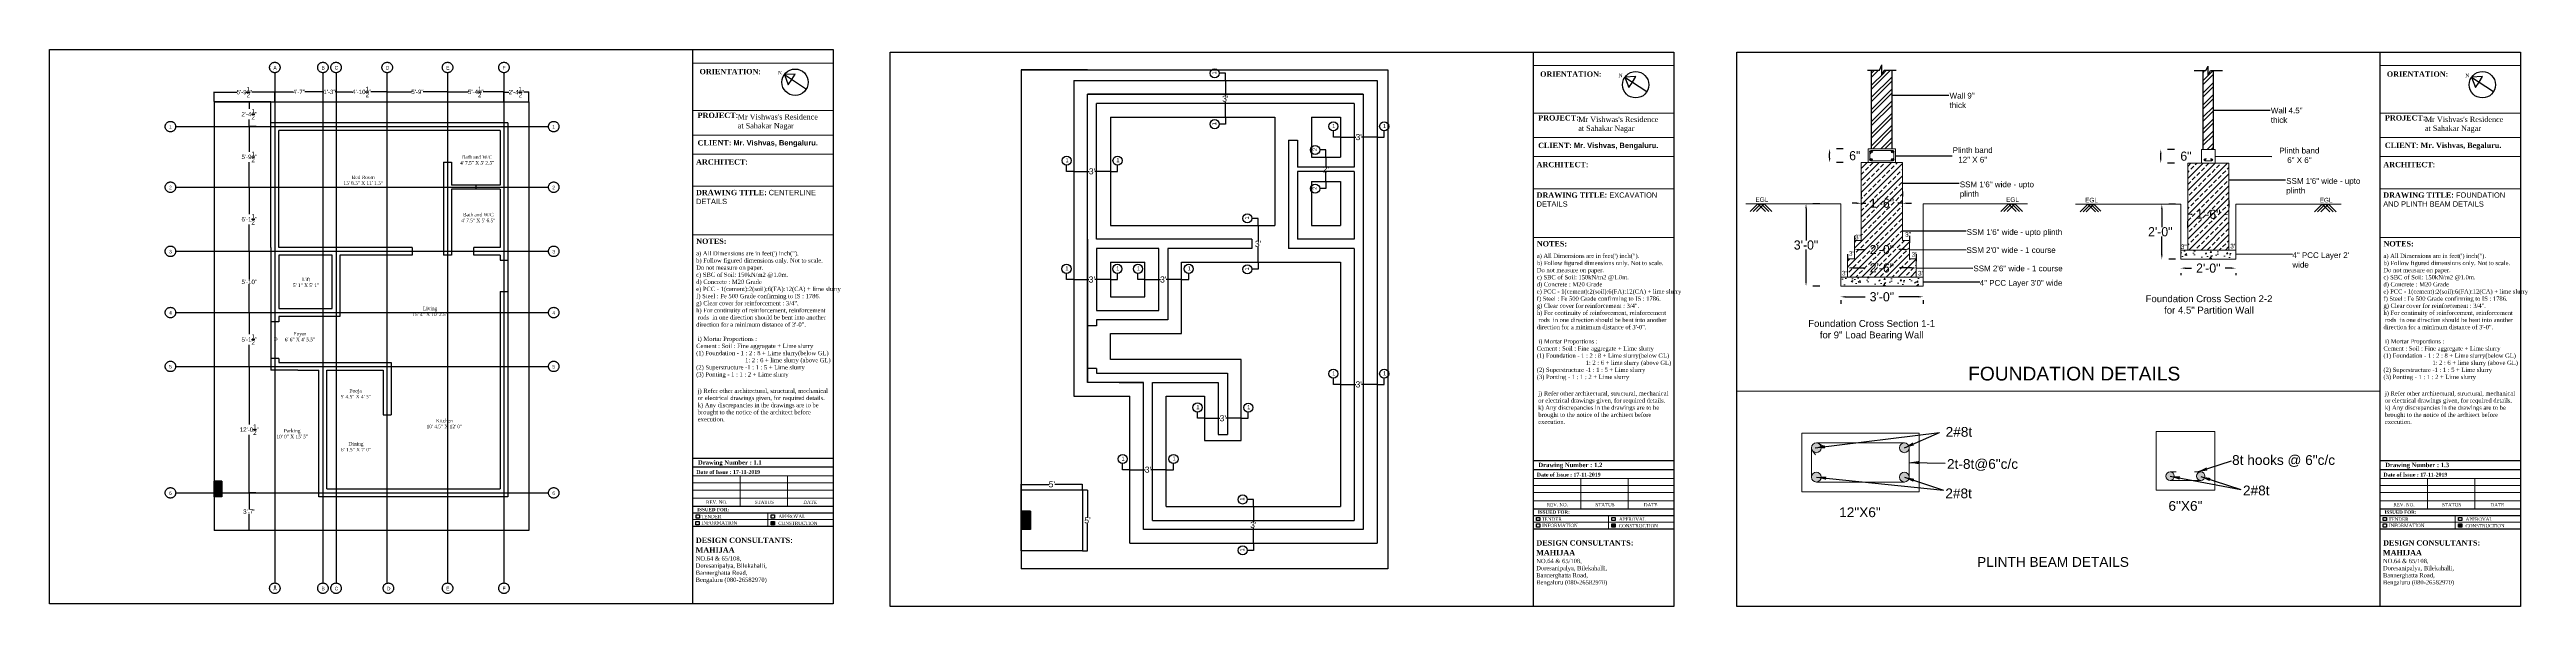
# Paper-space layout 'Layout1' of a CAD drawing. Header units: inches. Extents: x 0.7 to 33.9, y 0.2 to 7.6.
# The model-space entities are those that its viewports show. They can reach past a viewport. Long polylines and large blocks are cut down to what shows.
import ezdxf

# ---------------------------------------------------------------- set-up
doc = ezdxf.new("R2010")
doc.units = ezdxf.units.IN
doc.header["$LTSCALE"] = 5
doc.header["$MEASUREMENT"] = 0
doc.linetypes.add('CENTER', pattern=[2, 1.25, -0.25, 0.25, -0.25])
doc.linetypes.add('DASHED2', pattern=[0.375, 0.25, -0.125])
for name, color, linetype in [('MH  excavationline', 40, 'Continuous'), ('MH centreline', 3, 'DASHED2'), ('MH dimensionline', 160, 'Continuous'), ('MH dimensions', 70, 'Continuous')]:
    doc.layers.add(name, color=color, linetype=linetype)
for name, color, linetype, lineweight in [('MH - Base', 7, 'Continuous', 9), ('MH - Text', 173, 'Continuous', 20), ('MH text', 252, 'Continuous', 5)]:
    doc.layers.add(name, color=color, linetype=linetype, lineweight=lineweight)
doc.styles.add('Annotative', font='txt')
doc.styles.add('sections', font='arial.ttf')
doc.styles.get("Standard").update_dxf_attribs({"font": 'arial.ttf'})
doc.dimstyles.new('Copy of Standard1', dxfattribs={"dimtxt": 4, "dimasz": 2, "dimexe": 3, "dimexo": 6, "dimgap": 0, "dimtad": 0, "dimtih": 1, "dimtoh": 1, "dimdec": 0, "dimzin": 3, "dimdsep": 46, "dimlunit": 4, "dimtxsty": 'Annotative', "dimblk1": 'OBLIQUE', "dimblk2": 'OBLIQUE', "dimsah": 1, "dimcen": 0.125, "dimdle": 2, "dimclrd": 256, "dimclre": 256, "dimclrt": 2, "dimadec": 0, "dimazin": 0, "dimtfac": 0.5, "dimtdec": 0, "dimtmove": 2, "dimatfit": 3, "dimfxl": 1, "dimtolj": 1, "dimtzin": 3, "dimarcsym": 0})
doc.dimstyles.get("Standard").update_dxf_attribs({"dimtxt": 6, "dimasz": 0.18, "dimexe": 0.18, "dimexo": 0.0625, "dimgap": 0.09, "dimtad": 0, "dimtih": 1, "dimtoh": 1, "dimdec": 1, "dimzin": 0, "dimdsep": 46, "dimlunit": 4, "dimtxsty": 'Standard', "dimcen": 0.09, "dimadec": 0, "dimazin": 0, "dimtfac": 1, "dimtdec": 1, "dimtofl": 0, "dimtmove": 0, "dimatfit": 3, "dimfxl": 1, "dimtolj": 1, "dimtzin": 0, "dimarcsym": 0})

# ---------------------------------------------------------------- blocks, each defined once
blk = doc.blocks.new('*D2')
at = {"layer": 'Defpoints', "color": 0, "transparency": 16777216}
for p in [(5995.88, -130.65), (6050.88, -130.65), (6050.88, -132.11)]:
    blk.add_point(p, dxfattribs=at)
at = {"layer": 'MH dimensionline', "color": 0, "lineweight": -2, "transparency": 16777216}
for p, q in [((5995.88, -130.72), (5995.88, -132.29)), ((6050.88, -130.72), (6050.88, -132.29)), ((5996.06, -132.11), (6016.54, -132.11)), ((6050.7, -132.11), (6030.21, -132.11))]:
    blk.add_line(p, q, dxfattribs=at)
at = {"layer": 'MH dimensionline', "color": 0, "transparency": 16777216}
for points in [[(5996.06, -132.08), (5996.06, -132.14), (5995.88, -132.11)], [(6050.7, -132.08), (6050.7, -132.14), (6050.88, -132.11)]]:
    blk.add_solid(points, dxfattribs=at)
at = {"layer": 'MH dimensionline', "color": 0, "transparency": 16777216, "insert": (6023.38, -132.11), "char_height": 5, "attachment_point": 5}
blk.add_mtext('\\A1;4\'-7"', dxfattribs=at)
blk = doc.blocks.new('*D3')
at = {"layer": 'Defpoints', "color": 0, "transparency": 16777216}
for p in [(6790.48, -239.86), (6790.48, -239.86), (6826.48, -239.86)]:
    blk.add_point(p, dxfattribs=at)
at = {"layer": 'MH dimensionline', "color": 0, "lineweight": -2, "transparency": 16777216}
for p, q in [((6790.48, -239.8), (6790.48, -239.68)), ((6790.66, -239.86), (6805.64, -239.86)), ((6826.3, -239.86), (6811.33, -239.86)), ((6826.48, -239.8), (6826.48, -239.68))]:
    blk.add_line(p, q, dxfattribs=at)
at = {"layer": 'MH dimensionline', "color": 0, "transparency": 16777216}
for points in [[(6790.66, -239.83), (6790.66, -239.89), (6790.48, -239.86)], [(6826.3, -239.83), (6826.3, -239.89), (6826.48, -239.86)]]:
    blk.add_solid(points, dxfattribs=at)
at = {"layer": 'MH dimensionline', "color": 0, "transparency": 16777216, "insert": (6808.48, -239.86), "char_height": 6, "attachment_point": 5}
blk.add_mtext("\\A1;3'", dxfattribs=at)
blk = doc.blocks.new('*D4')
at = {"layer": 'Defpoints', "color": 0, "transparency": 16777216}
for p in [(6939.48, -150.61), (6939.48, -186.61), (6939.48, -186.61)]:
    blk.add_point(p, dxfattribs=at)
at = {"layer": 'MH dimensionline', "color": 0, "lineweight": -2, "transparency": 16777216}
for p, q in [((6939.48, -150.79), (6939.48, -165.46)), ((6939.55, -150.61), (6939.66, -150.61)), ((6939.48, -186.43), (6939.48, -171.77)), ((6939.55, -186.61), (6939.66, -186.61))]:
    blk.add_line(p, q, dxfattribs=at)
at = {"layer": 'MH dimensionline', "color": 0, "transparency": 16777216}
for points in [[(6939.45, -150.79), (6939.51, -150.79), (6939.48, -150.61)], [(6939.45, -186.43), (6939.51, -186.43), (6939.48, -186.61)]]:
    blk.add_solid(points, dxfattribs=at)
at = {"layer": 'MH dimensionline', "color": 0, "transparency": 16777216, "insert": (6939.48, -168.61), "char_height": 6, "attachment_point": 5}
blk.add_mtext("\\A1;3'", dxfattribs=at)
blk = doc.blocks.new('*D5')
at = {"layer": 'Defpoints', "color": 0, "transparency": 16777216}
for p in [(6860.48, -346.11), (6896.48, -346.11), (6896.48, -346.11)]:
    blk.add_point(p, dxfattribs=at)
at = {"layer": 'MH dimensionline', "color": 0, "lineweight": -2, "transparency": 16777216}
for p, q in [((6860.48, -346.05), (6860.48, -345.93)), ((6860.66, -346.11), (6875.64, -346.11)), ((6896.3, -346.11), (6881.33, -346.11)), ((6896.48, -346.05), (6896.48, -345.93))]:
    blk.add_line(p, q, dxfattribs=at)
at = {"layer": 'MH dimensionline', "color": 0, "transparency": 16777216}
for points in [[(6860.66, -346.08), (6860.66, -346.14), (6860.48, -346.11)], [(6896.3, -346.08), (6896.3, -346.14), (6896.48, -346.11)]]:
    blk.add_solid(points, dxfattribs=at)
at = {"layer": 'MH dimensionline', "color": 0, "transparency": 16777216, "insert": (6878.48, -346.11), "char_height": 6, "attachment_point": 5}
blk.add_mtext("\\A1;3'", dxfattribs=at)
blk = doc.blocks.new('*D6')
at = {"layer": 'Defpoints', "color": 0, "transparency": 16777216}
for p in [(6918.98, -482.36), (6954.98, -482.36), (6954.98, -482.36)]:
    blk.add_point(p, dxfattribs=at)
at = {"layer": 'MH dimensionline', "color": 0, "lineweight": -2, "transparency": 16777216}
for p, q in [((6918.98, -482.3), (6918.98, -482.18)), ((6919.16, -482.36), (6934.14, -482.36)), ((6954.8, -482.36), (6939.83, -482.36)), ((6954.98, -482.3), (6954.98, -482.18))]:
    blk.add_line(p, q, dxfattribs=at)
at = {"layer": 'MH dimensionline', "color": 0, "transparency": 16777216}
for points in [[(6919.16, -482.33), (6919.16, -482.39), (6918.98, -482.36)], [(6954.8, -482.33), (6954.8, -482.39), (6954.98, -482.36)]]:
    blk.add_solid(points, dxfattribs=at)
at = {"layer": 'MH dimensionline', "color": 0, "transparency": 16777216, "insert": (6936.98, -482.36), "char_height": 6, "attachment_point": 5}
blk.add_mtext("\\A1;3'", dxfattribs=at)
blk = doc.blocks.new('*D7')
at = {"layer": 'Defpoints', "color": 0, "transparency": 16777216}
for p in [(7052.48, -206.24), (7088.48, -206.24), (7088.48, -206.24)]:
    blk.add_point(p, dxfattribs=at)
at = {"layer": 'MH dimensionline', "color": 0, "lineweight": -2, "transparency": 16777216}
for p, q in [((7052.48, -206.18), (7052.48, -206.06)), ((7052.66, -206.24), (7067.64, -206.24)), ((7088.3, -206.24), (7073.33, -206.24)), ((7088.48, -206.18), (7088.48, -206.06))]:
    blk.add_line(p, q, dxfattribs=at)
at = {"layer": 'MH dimensionline', "color": 0, "transparency": 16777216}
for points in [[(7052.66, -206.21), (7052.66, -206.27), (7052.48, -206.24)], [(7088.3, -206.21), (7088.3, -206.27), (7088.48, -206.24)]]:
    blk.add_solid(points, dxfattribs=at)
at = {"layer": 'MH dimensionline', "color": 0, "transparency": 16777216, "insert": (7070.48, -206.24), "char_height": 6, "attachment_point": 5}
blk.add_mtext("\\A1;3'", dxfattribs=at)
blk = doc.blocks.new('*D8')
at = {"layer": 'Defpoints', "color": 0, "transparency": 16777216}
for p in [(7038.23, -225.86), (7038.23, -249.86), (7038.23, -249.86)]:
    blk.add_point(p, dxfattribs=at)
at = {"layer": 'MH dimensionline', "color": 0, "lineweight": -2, "transparency": 16777216}
for p, q in [((7038.23, -226.04), (7038.23, -234.76)), ((7038.3, -225.86), (7038.41, -225.86)), ((7038.23, -249.68), (7038.23, -240.97)), ((7038.3, -249.86), (7038.41, -249.86))]:
    blk.add_line(p, q, dxfattribs=at)
at = {"layer": 'MH dimensionline', "color": 0, "transparency": 16777216}
for points in [[(7038.2, -226.04), (7038.26, -226.04), (7038.23, -225.86)], [(7038.2, -249.68), (7038.26, -249.68), (7038.23, -249.86)]]:
    blk.add_solid(points, dxfattribs=at)
at = {"layer": 'MH dimensionline', "color": 0, "transparency": 16777216, "insert": (7038.23, -237.86), "char_height": 6, "attachment_point": 5}
blk.add_mtext("\\A1;2'", dxfattribs=at)
blk = doc.blocks.new('*D9')
at = {"layer": 'Defpoints', "color": 0, "transparency": 16777216}
for p in [(6845.48, -532.86), (6881.48, -532.86), (6881.48, -532.86)]:
    blk.add_point(p, dxfattribs=at)
at = {"layer": 'MH dimensionline', "color": 0, "lineweight": -2, "transparency": 16777216}
for p, q in [((6845.48, -532.8), (6845.48, -532.68)), ((6845.66, -532.86), (6860.64, -532.86)), ((6881.3, -532.86), (6866.33, -532.86)), ((6881.48, -532.8), (6881.48, -532.68))]:
    blk.add_line(p, q, dxfattribs=at)
at = {"layer": 'MH dimensionline', "color": 0, "transparency": 16777216}
for points in [[(6845.66, -532.83), (6845.66, -532.89), (6845.48, -532.86)], [(6881.3, -532.83), (6881.3, -532.89), (6881.48, -532.86)]]:
    blk.add_solid(points, dxfattribs=at)
at = {"layer": 'MH dimensionline', "color": 0, "transparency": 16777216, "insert": (6863.48, -532.86), "char_height": 6, "attachment_point": 5}
blk.add_mtext("\\A1;3'", dxfattribs=at)
blk = doc.blocks.new('*D10')
at = {"layer": 'Defpoints', "color": 0, "transparency": 16777216}
for p in [(7052.48, -449.11), (7088.48, -449.11), (7088.48, -449.11)]:
    blk.add_point(p, dxfattribs=at)
at = {"layer": 'MH dimensionline', "color": 0, "lineweight": -2, "transparency": 16777216}
for p, q in [((7052.48, -449.05), (7052.48, -448.93)), ((7052.66, -449.11), (7067.64, -449.11)), ((7088.3, -449.11), (7073.33, -449.11)), ((7088.48, -449.05), (7088.48, -448.93))]:
    blk.add_line(p, q, dxfattribs=at)
at = {"layer": 'MH dimensionline', "color": 0, "transparency": 16777216}
for points in [[(7052.66, -449.08), (7052.66, -449.14), (7052.48, -449.11)], [(7088.3, -449.08), (7088.3, -449.14), (7088.48, -449.11)]]:
    blk.add_solid(points, dxfattribs=at)
at = {"layer": 'MH dimensionline', "color": 0, "transparency": 16777216, "insert": (7070.48, -449.11), "char_height": 6, "attachment_point": 5}
blk.add_mtext("\\A1;3'", dxfattribs=at)
blk = doc.blocks.new('_Oblique')
at = {"color": 0, "linetype": 'ByBlock', "lineweight": -2}
blk.add_line((-0.5, -0.5), (0.5, 0.5), dxfattribs=at)
blk = doc.blocks.new('*D14')
at = {"layer": 'Defpoints', "color": 0, "linetype": 'CENTER', "ltscale": 50, "transparency": 16777216}
for p in [(7630.46, -333.08), (7648.46, -332.27), (7648.46, -333.08)]:
    blk.add_point(p, dxfattribs=at)
at = {"layer": 'MH dimensions', "linetype": 'Continuous', "lineweight": -2, "ltscale": 50, "transparency": 16777216}
for p, q in [((7630.46, -327.08), (7630.46, -329.27)), ((7648.46, -327.08), (7648.46, -329.27)), ((7628.46, -332.27), (7626.46, -332.27)), ((7630.46, -332.27), (7632.46, -332.27)), ((7648.46, -332.27), (7646.46, -332.27)), ((7650.46, -332.27), (7652.46, -332.27))]:
    blk.add_line(p, q, dxfattribs=at)
at = {"layer": 'MH dimensions', "linetype": 'CENTER', "ltscale": 50, "transparency": 16777216}
for points in [[(7628.46, -331.94), (7628.46, -332.6), (7630.46, -332.27)], [(7650.46, -331.94), (7650.46, -332.6), (7648.46, -332.27)]]:
    blk.add_solid(points, dxfattribs=at)
at = {"layer": 'MH dimensions', "color": 2, "linetype": 'CENTER', "ltscale": 50, "transparency": 16777216, "insert": (7639.46, -332.27), "char_height": 4, "attachment_point": 5, "style": 'Annotative'}
blk.add_mtext('\\A1;1\'-6"', dxfattribs=at)
blk = doc.blocks.new('*D15')
at = {"layer": 'Defpoints', "color": 0, "linetype": 'CENTER', "ltscale": 50, "transparency": 16777216}
for p in [(7621.46, -368.51), (7657.46, -368.51), (7657.46, -373.12)]:
    blk.add_point(p, dxfattribs=at)
at = {"layer": 'MH dimensions', "linetype": 'Continuous', "lineweight": -2, "ltscale": 50, "transparency": 16777216}
for p, q in [((7621.46, -374.51), (7621.46, -376.12)), ((7623.46, -373.12), (7632.12, -373.12)), ((7655.46, -373.12), (7646.79, -373.12)), ((7657.46, -374.51), (7657.46, -376.12))]:
    blk.add_line(p, q, dxfattribs=at)
at = {"layer": 'MH dimensions', "linetype": 'CENTER', "ltscale": 50, "transparency": 16777216}
for points in [[(7623.46, -372.78), (7623.46, -373.45), (7621.46, -373.12)], [(7655.46, -372.78), (7655.46, -373.45), (7657.46, -373.12)]]:
    blk.add_solid(points, dxfattribs=at)
at = {"layer": 'MH dimensions', "color": 2, "linetype": 'CENTER', "ltscale": 50, "transparency": 16777216, "insert": (7639.46, -373.12), "char_height": 4, "attachment_point": 5, "style": 'Annotative'}
blk.add_mtext('\\A1;3\'-0"', dxfattribs=at)
blk = doc.blocks.new('*D16')
at = {"layer": 'Defpoints', "color": 0, "linetype": 'CENTER', "ltscale": 50, "transparency": 16777216}
for p in [(7770.03, -356.73), (7794.03, -356.73), (7794.03, -360.61)]:
    blk.add_point(p, dxfattribs=at)
at = {"layer": 'MH dimensions', "linetype": 'Continuous', "lineweight": -2, "ltscale": 50, "transparency": 16777216}
for p, q in [((7772.03, -360.61), (7774.7, -360.61)), ((7792.03, -360.61), (7789.37, -360.61)), ((7770.03, -362.73), (7770.03, -363.61)), ((7794.03, -362.73), (7794.03, -363.61))]:
    blk.add_line(p, q, dxfattribs=at)
at = {"layer": 'MH dimensions', "linetype": 'CENTER', "ltscale": 50, "transparency": 16777216}
for points in [[(7772.03, -360.27), (7772.03, -360.94), (7770.03, -360.61)], [(7792.03, -360.27), (7792.03, -360.94), (7794.03, -360.61)]]:
    blk.add_solid(points, dxfattribs=at)
at = {"layer": 'MH dimensions', "color": 2, "linetype": 'CENTER', "ltscale": 50, "transparency": 16777216, "insert": (7782.03, -360.61), "char_height": 4, "attachment_point": 5, "style": 'Annotative'}
blk.add_mtext('\\A1;2\'-0"', dxfattribs=at)
blk = doc.blocks.new('*D17')
at = {"layer": 'Defpoints', "color": 0, "linetype": 'CENTER', "ltscale": 50, "transparency": 16777216}
for p in [(7624.46, -360.51), (7654.46, -360.51), (7654.46, -360.51)]:
    blk.add_point(p, dxfattribs=at)
at = {"layer": 'MH dimensions', "linetype": 'Continuous', "lineweight": -2, "ltscale": 50, "transparency": 16777216}
for p, q in [((7624.46, -354.51), (7624.46, -357.51)), ((7654.46, -354.51), (7654.46, -357.51)), ((7626.46, -360.51), (7631.79, -360.51)), ((7652.46, -360.51), (7647.12, -360.51))]:
    blk.add_line(p, q, dxfattribs=at)
at = {"layer": 'MH dimensions', "linetype": 'CENTER', "ltscale": 50, "transparency": 16777216}
for points in [[(7626.46, -360.17), (7626.46, -360.84), (7624.46, -360.51)], [(7652.46, -360.17), (7652.46, -360.84), (7654.46, -360.51)]]:
    blk.add_solid(points, dxfattribs=at)
at = {"layer": 'MH dimensions', "color": 2, "linetype": 'CENTER', "ltscale": 50, "transparency": 16777216, "insert": (7639.46, -360.51), "char_height": 4, "attachment_point": 5, "style": 'Annotative'}
blk.add_mtext('\\A1;2\'-6"', dxfattribs=at)
blk = doc.blocks.new('*D18')
at = {"layer": 'Defpoints', "color": 0, "linetype": 'CENTER', "ltscale": 50, "transparency": 16777216}
for p in [(7627.46, -352.51), (7651.46, -352.51), (7651.46, -352.51)]:
    blk.add_point(p, dxfattribs=at)
at = {"layer": 'MH dimensions', "linetype": 'Continuous', "lineweight": -2, "ltscale": 50, "transparency": 16777216}
for p, q in [((7627.46, -346.51), (7627.46, -349.51)), ((7651.46, -346.51), (7651.46, -349.51)), ((7629.46, -352.51), (7632.12, -352.51)), ((7649.46, -352.51), (7646.79, -352.51))]:
    blk.add_line(p, q, dxfattribs=at)
at = {"layer": 'MH dimensions', "linetype": 'CENTER', "ltscale": 50, "transparency": 16777216}
for points in [[(7629.46, -352.17), (7629.46, -352.84), (7627.46, -352.51)], [(7649.46, -352.17), (7649.46, -352.84), (7651.46, -352.51)]]:
    blk.add_solid(points, dxfattribs=at)
at = {"layer": 'MH dimensions', "color": 2, "linetype": 'CENTER', "ltscale": 50, "transparency": 16777216, "insert": (7639.46, -352.51), "char_height": 4, "attachment_point": 5, "style": 'Annotative'}
blk.add_mtext('\\A1;2\'-0"', dxfattribs=at)
blk = doc.blocks.new('*D12')
at = {"layer": 'Defpoints', "color": 0, "linetype": 'CENTER', "ltscale": 50, "transparency": 16777216}
for p in [(7606.32, -332.51), (7606.32, -332.51), (7606.32, -368.51)]:
    blk.add_point(p, dxfattribs=at)
at = {"layer": 'MH dimensions', "linetype": 'Continuous', "lineweight": -2, "ltscale": 50, "transparency": 16777216}
for p, q in [((7612.32, -332.51), (7609.32, -332.51)), ((7606.32, -334.51), (7606.32, -348.51)), ((7606.32, -366.51), (7606.32, -352.51)), ((7612.32, -368.51), (7609.32, -368.51))]:
    blk.add_line(p, q, dxfattribs=at)
at = {"layer": 'MH dimensions', "linetype": 'CENTER', "ltscale": 50, "transparency": 16777216}
for points in [[(7605.98, -334.51), (7606.65, -334.51), (7606.32, -332.51)], [(7605.98, -366.51), (7606.65, -366.51), (7606.32, -368.51)]]:
    blk.add_solid(points, dxfattribs=at)
at = {"layer": 'MH dimensions', "color": 2, "linetype": 'CENTER', "ltscale": 50, "transparency": 16777216, "insert": (7606.32, -350.51), "char_height": 4, "attachment_point": 5, "style": 'Annotative'}
blk.add_mtext('\\A1;3\'-0"', dxfattribs=at)
blk = doc.blocks.new('*D19')
at = {"layer": 'Defpoints', "color": 0, "linetype": 'CENTER', "ltscale": 50, "transparency": 16777216}
for p in [(7773.03, -337.09), (7791.03, -337.09), (7791.03, -337.09)]:
    blk.add_point(p, dxfattribs=at)
at = {"layer": 'MH dimensions', "linetype": 'Continuous', "lineweight": -2, "ltscale": 50, "transparency": 16777216}
for p, q in [((7791.03, -331.09), (7791.03, -334.09)), ((7773.03, -343.09), (7773.03, -340.09))]:
    blk.add_line(p, q, dxfattribs=at)
at = {"layer": 'MH dimensions', "linetype": 'CENTER', "ltscale": 50, "transparency": 16777216}
for points in [[(7775.03, -336.76), (7775.03, -337.42), (7773.03, -337.09)], [(7789.03, -336.76), (7789.03, -337.42), (7791.03, -337.09)]]:
    blk.add_solid(points, dxfattribs=at)
at = {"layer": 'MH dimensions', "color": 2, "linetype": 'CENTER', "ltscale": 50, "transparency": 16777216, "insert": (7782.03, -337.09), "char_height": 4, "attachment_point": 5, "style": 'Annotative'}
blk.add_mtext('\\A1;1\'-6"', dxfattribs=at)
blk = doc.blocks.new('*D13')
at = {"layer": 'Defpoints', "color": 0, "linetype": 'CENTER', "ltscale": 50, "transparency": 16777216}
for p in [(7761.74, -332.73), (7761.74, -332.73), (7761.74, -356.73)]:
    blk.add_point(p, dxfattribs=at)
at = {"layer": 'MH dimensions', "linetype": 'Continuous', "lineweight": -2, "ltscale": 50, "transparency": 16777216}
for p, q in [((7767.74, -332.73), (7764.74, -332.73)), ((7761.74, -334.73), (7761.74, -342.73)), ((7761.74, -354.73), (7761.74, -346.73)), ((7767.74, -356.73), (7764.74, -356.73))]:
    blk.add_line(p, q, dxfattribs=at)
at = {"layer": 'MH dimensions', "linetype": 'CENTER', "ltscale": 50, "transparency": 16777216}
for points in [[(7761.41, -334.73), (7762.07, -334.73), (7761.74, -332.73)], [(7761.41, -354.73), (7762.07, -354.73), (7761.74, -356.73)]]:
    blk.add_solid(points, dxfattribs=at)
at = {"layer": 'MH dimensions', "color": 2, "linetype": 'CENTER', "ltscale": 50, "transparency": 16777216, "insert": (7761.06, -344.73), "char_height": 4, "attachment_point": 5, "style": 'Annotative'}
blk.add_mtext('\\A1;2\'-0"', dxfattribs=at)
blk = doc.blocks.new('*D20')
at = {"layer": 'Defpoints', "color": 0, "transparency": 16777216}
for p in [(6966.98, -569.11), (6966.98, -605.11), (6966.98, -605.11)]:
    blk.add_point(p, dxfattribs=at)
at = {"layer": 'MH dimensionline', "color": 0, "lineweight": -2, "transparency": 16777216}
for p, q in [((6966.98, -569.29), (6966.98, -583.96)), ((6967.05, -569.11), (6967.16, -569.11)), ((6966.98, -604.93), (6966.98, -590.27)), ((6967.05, -605.11), (6967.16, -605.11))]:
    blk.add_line(p, q, dxfattribs=at)
at = {"layer": 'MH dimensionline', "color": 0, "transparency": 16777216}
for points in [[(6966.95, -569.29), (6967.01, -569.29), (6966.98, -569.11)], [(6966.95, -604.93), (6967.01, -604.93), (6966.98, -605.11)]]:
    blk.add_solid(points, dxfattribs=at)
at = {"layer": 'MH dimensionline', "color": 0, "transparency": 16777216, "insert": (6966.98, -587.11), "char_height": 6, "attachment_point": 5}
blk.add_mtext("\\A1;3'", dxfattribs=at)
blk = doc.blocks.new('*D21')
at = {"layer": 'Defpoints', "color": 0, "transparency": 16777216}
for p in [(6798.98, -552.61), (6804, -552.61), (6798.98, -612.61)]:
    blk.add_point(p, dxfattribs=at)
at = {"layer": 'MH dimensionline', "color": 0, "lineweight": -2, "transparency": 16777216}
for p, q in [((6799.05, -552.61), (6804.18, -552.61)), ((6804, -552.79), (6804, -579.47)), ((6804, -612.43), (6804, -585.76)), ((6799.05, -612.61), (6804.18, -612.61))]:
    blk.add_line(p, q, dxfattribs=at)
at = {"layer": 'MH dimensionline', "color": 0, "transparency": 16777216}
for points in [[(6803.97, -552.79), (6804.03, -552.79), (6804, -552.61)], [(6803.97, -612.43), (6804.03, -612.43), (6804, -612.61)]]:
    blk.add_solid(points, dxfattribs=at)
at = {"layer": 'MH dimensionline', "color": 0, "transparency": 16777216, "insert": (6804, -582.61), "char_height": 6, "attachment_point": 5}
blk.add_mtext("\\A1;5'", dxfattribs=at)
blk = doc.blocks.new('*D22')
at = {"layer": 'Defpoints', "color": 0, "transparency": 16777216}
for p in [(6798.98, -547.21), (6738.98, -552.61), (6798.98, -552.61)]:
    blk.add_point(p, dxfattribs=at)
at = {"layer": 'MH dimensionline', "color": 0, "lineweight": -2, "transparency": 16777216}
for p, q in [((6738.98, -552.55), (6738.98, -547.03)), ((6798.98, -552.55), (6798.98, -547.03)), ((6739.16, -547.21), (6766.13, -547.21)), ((6798.8, -547.21), (6771.83, -547.21))]:
    blk.add_line(p, q, dxfattribs=at)
at = {"layer": 'MH dimensionline', "color": 0, "transparency": 16777216}
for points in [[(6739.16, -547.18), (6739.16, -547.24), (6738.98, -547.21)], [(6798.8, -547.18), (6798.8, -547.24), (6798.98, -547.21)]]:
    blk.add_solid(points, dxfattribs=at)
at = {"layer": 'MH dimensionline', "color": 0, "transparency": 16777216, "insert": (6768.98, -547.21), "char_height": 6, "attachment_point": 5}
blk.add_mtext("\\A1;5'", dxfattribs=at)
blk = doc.blocks.new('*D23')
at = {"layer": 'Defpoints', "color": 0, "transparency": 16777216}
for p in [(6971.6, -293.11), (6971.6, -329.11), (6971.6, -329.11)]:
    blk.add_point(p, dxfattribs=at)
at = {"layer": 'MH dimensionline', "color": 0, "lineweight": -2, "transparency": 16777216}
for p, q in [((6971.6, -293.29), (6971.6, -307.96)), ((6971.67, -293.11), (6971.78, -293.11)), ((6971.6, -328.93), (6971.6, -314.27)), ((6971.67, -329.11), (6971.78, -329.11))]:
    blk.add_line(p, q, dxfattribs=at)
at = {"layer": 'MH dimensionline', "color": 0, "transparency": 16777216}
for points in [[(6971.57, -293.29), (6971.63, -293.29), (6971.6, -293.11)], [(6971.57, -328.93), (6971.63, -328.93), (6971.6, -329.11)]]:
    blk.add_solid(points, dxfattribs=at)
at = {"layer": 'MH dimensionline', "color": 0, "transparency": 16777216, "insert": (6971.6, -311.11), "char_height": 6, "attachment_point": 5}
blk.add_mtext("\\A1;3'", dxfattribs=at)
blk = doc.blocks.new('*D24')
at = {"layer": 'Defpoints', "color": 0, "transparency": 16777216}
for p in [(6050.88, -132.29), (6065.88, -132.11), (6065.88, -132.11)]:
    blk.add_point(p, dxfattribs=at)
at = {"layer": 'MH dimensionline', "color": 0, "lineweight": -2, "transparency": 16777216}
for p, q in [((6050.88, -132.23), (6050.88, -131.93)), ((6051.06, -132.11), (6051.88, -132.11)), ((6065.7, -132.11), (6064.88, -132.11)), ((6065.88, -132.05), (6065.88, -131.93))]:
    blk.add_line(p, q, dxfattribs=at)
at = {"layer": 'MH dimensionline', "color": 0, "transparency": 16777216}
for points in [[(6051.06, -132.08), (6051.06, -132.14), (6050.88, -132.11)], [(6065.7, -132.08), (6065.7, -132.14), (6065.88, -132.11)]]:
    blk.add_solid(points, dxfattribs=at)
at = {"layer": 'MH dimensionline', "color": 0, "transparency": 16777216, "insert": (6058.38, -132.11), "char_height": 5, "attachment_point": 5}
blk.add_mtext('\\A1;1\'-3"', dxfattribs=at)
blk = doc.blocks.new('*D25')
at = {"layer": 'Defpoints', "color": 0, "transparency": 16777216}
for p in [(6065.88, -132.11), (6124.38, -132.11), (6124.38, -132.76)]:
    blk.add_point(p, dxfattribs=at)
at = {"layer": 'MH dimensionline', "color": 0, "lineweight": -2, "transparency": 16777216}
for p, q in [((6065.88, -132.05), (6065.88, -131.93)), ((6066.06, -132.11), (6084.53, -132.11)), ((6124.2, -132.11), (6105.73, -132.11)), ((6124.38, -132.69), (6124.38, -131.93))]:
    blk.add_line(p, q, dxfattribs=at)
at = {"layer": 'MH dimensionline', "color": 0, "transparency": 16777216}
for points in [[(6066.06, -132.08), (6066.06, -132.14), (6065.88, -132.11)], [(6124.2, -132.08), (6124.2, -132.14), (6124.38, -132.11)]]:
    blk.add_solid(points, dxfattribs=at)
at = {"layer": 'MH dimensionline', "color": 0, "transparency": 16777216, "insert": (6095.13, -132.11), "char_height": 5, "attachment_point": 5}
blk.add_mtext('\\A1;4\'-10{\\H1x;\\S1/2;}"', dxfattribs=at)
blk = doc.blocks.new('*D26')
at = {"layer": 'Defpoints', "color": 0, "transparency": 16777216}
for p in [(6124.38, -132.76), (6193.38, -132.11), (6193.38, -132.11)]:
    blk.add_point(p, dxfattribs=at)
at = {"layer": 'MH dimensionline', "color": 0, "lineweight": -2, "transparency": 16777216}
for p, q in [((6124.38, -132.69), (6124.38, -131.93)), ((6124.56, -132.11), (6152.14, -132.11)), ((6193.2, -132.11), (6165.61, -132.11)), ((6193.38, -132.05), (6193.38, -131.93))]:
    blk.add_line(p, q, dxfattribs=at)
at = {"layer": 'MH dimensionline', "color": 0, "transparency": 16777216}
for points in [[(6124.56, -132.08), (6124.56, -132.14), (6124.38, -132.11)], [(6193.2, -132.08), (6193.2, -132.14), (6193.38, -132.11)]]:
    blk.add_solid(points, dxfattribs=at)
at = {"layer": 'MH dimensionline', "color": 0, "transparency": 16777216, "insert": (6158.88, -132.11), "char_height": 5, "attachment_point": 5}
blk.add_mtext('\\A1;5\'-9"', dxfattribs=at)
blk = doc.blocks.new('*D27')
at = {"layer": 'Defpoints', "color": 0, "transparency": 16777216}
for p in [(6193.38, -132.11), (6257.88, -131.93), (6257.88, -132.11)]:
    blk.add_point(p, dxfattribs=at)
at = {"layer": 'MH dimensionline', "color": 0, "lineweight": -2, "transparency": 16777216}
for p, q in [((6193.38, -132.05), (6193.38, -131.93)), ((6193.56, -132.11), (6217.07, -132.11)), ((6257.7, -132.11), (6234.19, -132.11)), ((6257.88, -131.99), (6257.88, -132.29))]:
    blk.add_line(p, q, dxfattribs=at)
at = {"layer": 'MH dimensionline', "color": 0, "transparency": 16777216}
for points in [[(6193.56, -132.08), (6193.56, -132.14), (6193.38, -132.11)], [(6257.7, -132.08), (6257.7, -132.14), (6257.88, -132.11)]]:
    blk.add_solid(points, dxfattribs=at)
at = {"layer": 'MH dimensionline', "color": 0, "transparency": 16777216, "insert": (6225.63, -132.11), "char_height": 5, "attachment_point": 5}
blk.add_mtext('\\A1;5\'-4{\\H1x;\\S1/2;}"', dxfattribs=at)
blk = doc.blocks.new('*D28')
at = {"layer": 'Defpoints', "color": 0, "transparency": 16777216}
for p in [(5966.67, -171.75), (5966.67, -241), (5966.67, -241)]:
    blk.add_point(p, dxfattribs=at)
at = {"layer": 'MH dimensionline', "color": 0, "lineweight": -2, "transparency": 16777216}
for p, q in [((5966.67, -171.93), (5966.67, -200.39)), ((5966.73, -171.75), (5966.85, -171.75)), ((5966.67, -240.82), (5966.67, -212.36)), ((5966.73, -241), (5966.85, -241))]:
    blk.add_line(p, q, dxfattribs=at)
at = {"layer": 'MH dimensionline', "color": 0, "transparency": 16777216}
for points in [[(5966.64, -171.93), (5966.7, -171.93), (5966.67, -171.75)], [(5966.64, -240.82), (5966.7, -240.82), (5966.67, -241)]]:
    blk.add_solid(points, dxfattribs=at)
at = {"layer": 'MH dimensionline', "color": 0, "transparency": 16777216, "insert": (5966.67, -206.37), "char_height": 5, "attachment_point": 5}
blk.add_mtext('\\A1;5\'-9{\\H1x;\\S1/2;}"', dxfattribs=at)
blk = doc.blocks.new('*D29')
at = {"layer": 'Defpoints', "color": 0, "transparency": 16777216}
for p in [(5966.67, -241), (5966.67, -314.25), (5966.67, -314.25)]:
    blk.add_point(p, dxfattribs=at)
at = {"layer": 'MH dimensionline', "color": 0, "lineweight": -2, "transparency": 16777216}
for p, q in [((5966.67, -241.18), (5966.67, -271.64)), ((5966.73, -241), (5966.85, -241)), ((5966.67, -314.07), (5966.67, -283.61)), ((5966.73, -314.25), (5966.85, -314.25))]:
    blk.add_line(p, q, dxfattribs=at)
at = {"layer": 'MH dimensionline', "color": 0, "transparency": 16777216}
for points in [[(5966.64, -241.18), (5966.7, -241.18), (5966.67, -241)], [(5966.64, -314.07), (5966.7, -314.07), (5966.67, -314.25)]]:
    blk.add_solid(points, dxfattribs=at)
at = {"layer": 'MH dimensionline', "color": 0, "transparency": 16777216, "insert": (5966.67, -277.62), "char_height": 5, "attachment_point": 5}
blk.add_mtext('\\A1;6\'-1{\\H1x;\\S1/2;}"', dxfattribs=at)
blk = doc.blocks.new('*D30')
at = {"layer": 'Defpoints', "color": 0, "transparency": 16777216}
for p in [(5966.67, -314.25), (5966.64, -384.25), (5966.67, -384.25)]:
    blk.add_point(p, dxfattribs=at)
at = {"layer": 'MH dimensionline', "color": 0, "lineweight": -2, "transparency": 16777216}
for p, q in [((5966.67, -314.43), (5966.67, -346.61)), ((5966.73, -314.25), (5966.85, -314.25)), ((5966.67, -384.07), (5966.67, -351.89)), ((5966.7, -384.25), (5966.85, -384.25))]:
    blk.add_line(p, q, dxfattribs=at)
at = {"layer": 'MH dimensionline', "color": 0, "transparency": 16777216}
for points in [[(5966.64, -314.43), (5966.7, -314.43), (5966.67, -314.25)], [(5966.64, -384.07), (5966.7, -384.07), (5966.67, -384.25)]]:
    blk.add_solid(points, dxfattribs=at)
at = {"layer": 'MH dimensionline', "color": 0, "transparency": 16777216, "insert": (5966.67, -349.25), "char_height": 5, "attachment_point": 5}
blk.add_mtext('\\A1;5\'-10"', dxfattribs=at)
blk = doc.blocks.new('*D31')
at = {"layer": 'Defpoints', "color": 0, "transparency": 16777216}
for p in [(5966.64, -384.25), (5966.67, -445.75), (5966.67, -445.75)]:
    blk.add_point(p, dxfattribs=at)
at = {"layer": 'MH dimensionline', "color": 0, "lineweight": -2, "transparency": 16777216}
for p, q in [((5966.67, -384.43), (5966.67, -409.01)), ((5966.7, -384.25), (5966.85, -384.25)), ((5966.67, -445.57), (5966.67, -420.99)), ((5966.73, -445.75), (5966.85, -445.75))]:
    blk.add_line(p, q, dxfattribs=at)
at = {"layer": 'MH dimensionline', "color": 0, "transparency": 16777216}
for points in [[(5966.64, -384.43), (5966.7, -384.43), (5966.67, -384.25)], [(5966.64, -445.57), (5966.7, -445.57), (5966.67, -445.75)]]:
    blk.add_solid(points, dxfattribs=at)
at = {"layer": 'MH dimensionline', "color": 0, "transparency": 16777216, "insert": (5966.67, -415), "char_height": 5, "attachment_point": 5}
blk.add_mtext('\\A1;5\'-1{\\H1x;\\S1/2;}"', dxfattribs=at)
blk = doc.blocks.new('*D32')
at = {"layer": 'Defpoints', "color": 0, "transparency": 16777216}
for p in [(5966.67, -445.75), (5966.67, -590.25), (5966.67, -590.25)]:
    blk.add_point(p, dxfattribs=at)
at = {"layer": 'MH dimensionline', "color": 0, "lineweight": -2, "transparency": 16777216}
for p, q in [((5966.73, -445.75), (5966.85, -445.75)), ((5966.67, -445.93), (5966.67, -512.01)), ((5966.67, -590.07), (5966.67, -523.99)), ((5966.73, -590.25), (5966.85, -590.25))]:
    blk.add_line(p, q, dxfattribs=at)
at = {"layer": 'MH dimensionline', "color": 0, "transparency": 16777216}
for points in [[(5966.64, -445.93), (5966.7, -445.93), (5966.67, -445.75)], [(5966.64, -590.07), (5966.7, -590.07), (5966.67, -590.25)]]:
    blk.add_solid(points, dxfattribs=at)
at = {"layer": 'MH dimensionline', "color": 0, "transparency": 16777216, "insert": (5966.67, -518), "char_height": 5, "attachment_point": 5}
blk.add_mtext('\\A1;12\'-0{\\H1x;\\S1/2;}"', dxfattribs=at)
blk = doc.blocks.new('*D38')
at = {"layer": 'Defpoints', "color": 0, "transparency": 16777216}
for p in [(6790.3, -346.11), (6826.3, -346.11), (6826.3, -346.11)]:
    blk.add_point(p, dxfattribs=at)
at = {"layer": 'MH dimensionline', "color": 0, "lineweight": -2, "transparency": 16777216}
for p, q in [((6790.3, -346.05), (6790.3, -345.93)), ((6790.48, -346.11), (6805.46, -346.11)), ((6826.12, -346.11), (6811.15, -346.11)), ((6826.3, -346.05), (6826.3, -345.93))]:
    blk.add_line(p, q, dxfattribs=at)
at = {"layer": 'MH dimensionline', "color": 0, "transparency": 16777216}
for points in [[(6790.48, -346.08), (6790.48, -346.14), (6790.3, -346.11)], [(6826.12, -346.08), (6826.12, -346.14), (6826.3, -346.11)]]:
    blk.add_solid(points, dxfattribs=at)
at = {"layer": 'MH dimensionline', "color": 0, "transparency": 16777216, "insert": (6808.3, -346.11), "char_height": 6, "attachment_point": 5}
blk.add_mtext("\\A1;3'", dxfattribs=at)
blk = doc.blocks.new('*D39')
at = {"layer": 'Defpoints', "color": 0, "linetype": 'CENTER', "ltscale": 50, "transparency": 16777216}
for p in [(7761.27, -308.73), (7761.27, -308.73), (7761.27, -314.73)]:
    blk.add_point(p, dxfattribs=at)
at = {"layer": 'MH dimensions', "linetype": 'Continuous', "lineweight": -2, "ltscale": 50, "transparency": 16777216}
for p, q in [((7767.27, -308.73), (7764.27, -308.73)), ((7761.27, -312.73), (7761.27, -310.73)), ((7767.27, -314.73), (7764.27, -314.73))]:
    blk.add_line(p, q, dxfattribs=at)
at = {"layer": 'MH dimensions', "linetype": 'CENTER', "ltscale": 50, "transparency": 16777216}
for points in [[(7760.93, -310.73), (7761.6, -310.73), (7761.27, -308.73)], [(7760.93, -312.73), (7761.6, -312.73), (7761.27, -314.73)]]:
    blk.add_solid(points, dxfattribs=at)
at = {"layer": 'MH dimensions', "color": 2, "linetype": 'CENTER', "ltscale": 50, "transparency": 16777216, "insert": (7772.27, -311.73), "char_height": 4, "attachment_point": 5, "style": 'Annotative'}
blk.add_mtext('\\A1;6"', dxfattribs=at)
blk = doc.blocks.new('*D40')
at = {"layer": 'Defpoints', "color": 0, "linetype": 'CENTER', "ltscale": 50, "transparency": 16777216}
for p in [(7616.61, -308.51), (7616.61, -308.51), (7616.61, -314.51)]:
    blk.add_point(p, dxfattribs=at)
at = {"layer": 'MH dimensions', "linetype": 'Continuous', "lineweight": -2, "ltscale": 50, "transparency": 16777216}
for p, q in [((7622.61, -308.51), (7619.61, -308.51)), ((7616.61, -312.51), (7616.61, -310.51)), ((7622.61, -314.51), (7619.61, -314.51))]:
    blk.add_line(p, q, dxfattribs=at)
at = {"layer": 'MH dimensions', "linetype": 'CENTER', "ltscale": 50, "transparency": 16777216}
for points in [[(7616.28, -310.51), (7616.95, -310.51), (7616.61, -308.51)], [(7616.28, -312.51), (7616.95, -312.51), (7616.61, -314.51)]]:
    blk.add_solid(points, dxfattribs=at)
at = {"layer": 'MH dimensions', "color": 2, "linetype": 'CENTER', "ltscale": 50, "transparency": 16777216, "insert": (7627.61, -311.51), "char_height": 4, "attachment_point": 5, "style": 'Annotative'}
blk.add_mtext('\\A1;6"', dxfattribs=at)
blk = doc.blocks.new('*D41')
at = {"layer": 'Defpoints', "color": 0}
for p in [(5926.38, -132.29), (5926.38, -143.25), (5995.88, -143.25)]:
    blk.add_point(p, dxfattribs=at)
at = {"layer": 'MH dimensionline', "color": 0, "lineweight": -2}
for p, q in [((5926.38, -143.19), (5926.38, -132.11)), ((5926.56, -132.29), (5952.56, -132.29)), ((5995.7, -132.29), (5969.7, -132.29)), ((5995.88, -143.19), (5995.88, -132.11))]:
    blk.add_line(p, q, dxfattribs=at)
at = {"layer": 'MH dimensionline', "color": 0}
for points in [[(5926.56, -132.26), (5926.56, -132.32), (5926.38, -132.29)], [(5995.7, -132.32), (5995.7, -132.26), (5995.88, -132.29)]]:
    blk.add_solid(points, dxfattribs=at)
at = {"layer": 'MH dimensionline', "color": 0, "insert": (5961.13, -132.29), "char_height": 5, "attachment_point": 5}
blk.add_mtext('\\A1;5\'-9{\\H1.000000x;\\S1/2;}"', dxfattribs=at)
blk = doc.blocks.new('*D42')
at = {"layer": 'Defpoints', "color": 0}
for p in [(5966.64, -143.25), (5974.48, -143.25), (5974.48, -171.75)]:
    blk.add_point(p, dxfattribs=at)
at = {"layer": 'MH dimensionline', "color": 0, "lineweight": -2}
for p, q in [((5974.42, -143.25), (5966.46, -143.25)), ((5966.64, -143.43), (5966.64, -151.56)), ((5966.64, -171.57), (5966.64, -163.44)), ((5974.42, -171.75), (5966.46, -171.75))]:
    blk.add_line(p, q, dxfattribs=at)
at = {"layer": 'MH dimensionline', "color": 0}
for points in [[(5966.67, -143.43), (5966.61, -143.43), (5966.64, -143.25)], [(5966.61, -171.57), (5966.67, -171.57), (5966.64, -171.75)]]:
    blk.add_solid(points, dxfattribs=at)
at = {"layer": 'MH dimensionline', "color": 0, "insert": (5966.64, -157.5), "char_height": 5, "attachment_point": 5}
blk.add_mtext('\\A1;2\'-4{\\H1.000000x;\\S1/2;}"', dxfattribs=at)
blk = doc.blocks.new('*D43')
at = {"layer": 'Defpoints', "color": 0}
for p in [(6286.38, -132.29), (6257.88, -143.25), (6286.38, -143.25)]:
    blk.add_point(p, dxfattribs=at)
at = {"layer": 'MH dimensionline', "color": 0, "lineweight": -2}
for p, q in [((6257.88, -143.19), (6257.88, -132.11)), ((6258.06, -132.29), (6263.52, -132.29)), ((6286.2, -132.29), (6280.74, -132.29)), ((6286.38, -143.19), (6286.38, -132.11))]:
    blk.add_line(p, q, dxfattribs=at)
at = {"layer": 'MH dimensionline', "color": 0}
for points in [[(6258.06, -132.26), (6258.06, -132.32), (6257.88, -132.29)], [(6286.2, -132.32), (6286.2, -132.26), (6286.38, -132.29)]]:
    blk.add_solid(points, dxfattribs=at)
at = {"layer": 'MH dimensionline', "color": 0, "insert": (6272.13, -132.29), "char_height": 5, "attachment_point": 5}
blk.add_mtext('\\A1;2\'-4{\\H1.000000x;\\S1/2;}"', dxfattribs=at)
blk = doc.blocks.new('*D44')
at = {"layer": 'Defpoints', "color": 0}
for p in [(5974.17, -590.25), (5966.67, -633.25), (5974.17, -633.25)]:
    blk.add_point(p, dxfattribs=at)
at = {"layer": 'MH dimensionline', "color": 0, "lineweight": -2}
for p, q in [((5974.11, -590.25), (5966.49, -590.25)), ((5966.67, -590.43), (5966.67, -609.11)), ((5966.67, -633.07), (5966.67, -614.39)), ((5974.11, -633.25), (5966.49, -633.25))]:
    blk.add_line(p, q, dxfattribs=at)
at = {"layer": 'MH dimensionline', "color": 0}
for points in [[(5966.7, -590.43), (5966.64, -590.43), (5966.67, -590.25)], [(5966.64, -633.07), (5966.7, -633.07), (5966.67, -633.25)]]:
    blk.add_solid(points, dxfattribs=at)
at = {"layer": 'MH dimensionline', "color": 0, "insert": (5966.67, -611.75), "char_height": 5, "attachment_point": 5}
blk.add_mtext('\\A1;3\'-7"', dxfattribs=at)

msp = doc.modelspace()

# ---------------------------------------------------------------- hatches: boundary and pattern name
for points in [[(6738.98, -573.61), (6747.98, -573.61), (6747.98, -591.61), (6738.98, -591.61)], [(5926.38, -576.75), (5935.38, -576.75), (5935.38, -594.75), (5926.38, -594.75)]]:
    msp.add_hatch(color=256).paths.add_polyline_path(points)
at = {"layer": 'MH - Base', "linetype": 'CENTER', "ltscale": 50}
h = msp.add_hatch(color=256, dxfattribs=at)
h.dxf.hatch_style = 1
h.paths.add_polyline_path([(7780.9, -313.3, 1), (7780.03, -313.3, 1)])
h.paths.add_polyline_path([(7783.17, -313.3, 1), (7784.03, -313.3, 1)])
h = msp.add_hatch(color=256, dxfattribs=at)
h.dxf.hatch_style = 1
h.paths.add_polyline_path([(7701.1, -461.78, 0.255486), (7700.87, -461.36), (7700.84, -461.34, 0.571785), (7700.1, -461.78, 1)])
h.paths.add_polyline_path([(7701.1, -464.78, 1), (7700.1, -464.78, 1)])
h.paths.add_polyline_path([(7709.1, -464.78, 1), (7710.1, -464.78, 1)])
h.paths.add_polyline_path([(7709.1, -461.78, 1), (7710.1, -461.78, 1)])
h = msp.add_hatch(color=256, dxfattribs=at)
h.dxf.hatch_style = 1
h.paths.add_polyline_path([(7737.21, -464.68, 1), (7736.35, -464.68, 1)])
h.paths.add_polyline_path([(7739.48, -464.68, 1), (7740.34, -464.68, 1)])
at = {"layer": 'MH text'}
h = msp.add_hatch(dxfattribs=at)
h.set_pattern_fill('ANSI32', color=256, scale=10)
h.set_pattern_definition([(45, (3809.8925, 391.4208), (-2.6516504, 2.6516504), []), (45, (3811.6602, 391.4208), (-2.6516504, 2.6516504), [])])
h.paths.add_polyline_path([(7643.96, -274.15), (7640.99, -274.15), (7640.41, -275.27), (7639.18, -272.97), (7638.44, -274.15), (7634.96, -274.15), (7634.96, -308.51), (7643.96, -308.51)])
h = msp.add_hatch(dxfattribs=at)
h.set_pattern_fill('ANSI32', color=256, scale=10)
h.set_pattern_definition([(45, (3952.4694, 391.193), (-2.6516504, 2.6516504), []), (45, (3954.237, 391.193), (-2.6516504, 2.6516504), [])])
h.paths.add_polyline_path([(7784.28, -274.38), (7783.57, -274.38), (7782.98, -275.5), (7781.76, -273.2), (7781.02, -274.38), (7779.78, -274.38), (7779.78, -308.73), (7784.28, -308.73)])
h = msp.add_hatch(color=256, dxfattribs=at)
h.dxf.hatch_style = 1
h.paths.add_polyline_path([(7634.76, -309.26), (7634.65, -309.26, 0.382734), (7634.21, -309.75, 1), (7635.21, -309.75, 0.382734)])
h = msp.add_hatch(color=256, dxfattribs=at)
h.dxf.hatch_style = 1
h.paths.add_polyline_path([(7644.71, -309.75, 0.382734), (7644.26, -309.26), (7644.15, -309.26, 0.382734), (7643.71, -309.75, 1)])
h = msp.add_hatch(color=256, dxfattribs=at)
h.dxf.hatch_style = 1
h.paths.add_polyline_path([(7634.21, -313.26, 0.382734), (7634.65, -313.76), (7634.76, -313.76, 0.382734), (7635.21, -313.26, 1)])
h = msp.add_hatch(color=256, dxfattribs=at)
h.dxf.hatch_style = 1
h.paths.add_polyline_path([(7643.71, -313.26, 0.382734), (7644.15, -313.76), (7644.26, -313.76, 0.382734), (7644.71, -313.26, 1)])
h = msp.add_hatch(dxfattribs=at)
h.set_pattern_fill('ANSI33', color=256, scale=15)
h.set_pattern_definition([(45, (3809.8925, 391.4208), (-2.6516504, 2.6516504), []), (45, (3812.544, 391.4208), (-2.6516504, 2.6516504), [1.875, -0.9375])])
h.paths.add_polyline_path([(7648.46, -314.51), (7630.46, -314.51), (7630.46, -348.51), (7627.46, -348.51), (7627.46, -356.51), (7624.46, -356.51), (7624.46, -364.51), (7654.46, -364.51), (7654.46, -356.51), (7651.46, -356.51), (7651.46, -348.51), (7648.46, -348.51)])
h = msp.add_hatch(dxfattribs=at)
h.set_pattern_fill('ANSI33', color=256, scale=15)
h.set_pattern_definition([(45, (3749.8304, 391.193), (-2.6516504, 2.6516504), []), (45, (3752.482, 391.193), (-2.6516504, 2.6516504), [1.875, -0.9375])])
h.paths.add_polyline_path([(7791.03, -314.73), (7773.03, -314.73), (7773.03, -352.73), (7791.03, -352.73)])
h = msp.add_hatch(dxfattribs=at)
h.set_pattern_fill('AR-CONC', color=256)
h.set_pattern_definition([(50, (3952.4694, 403.193), (7.172602, -0.627521), [0.75, -8.25]), (355, (3952.4694, 403.193), (-1.387513, 7.521921), [0.6, -6.6]), (100.45144, (3953.067, 403.1406), (5.785088, 6.8944), [0.637402, -7.011421]), (46.1842, (3952.469, 405.193), (10.672413, -1.655193), [1.125, -12.375]), (96.63564, (3953.359, 405.055), (9.34662, 9.741186), [0.956103, -10.517138]), (351.18416, (3952.469, 405.193), (9.34662, 9.741186), [0.9, -9.9]), (21, (3953.4694, 404.693), (5.9690705, -4.026189), [0.75, -8.25]), (326, (3953.4694, 404.693), (2.433153, 7.2515), [0.6, -6.6]), (71.45144, (3953.967, 404.3574), (8.402224, 3.225312), [0.637402, -7.011421]), (37.5, (3952.4694, 403.193), (0.1215986, 3.3289385), [0, -6.52, 0, -6.7, 0, -6.625]), (7.5, (3952.4694, 403.193), (2.6306954, 3.944117), [0, -3.82, 0, -6.37, 0, -2.525]), (327.5, (3950.2394, 403.193), (5.3382244, -0.2255487), [0, -2.5, 0, -7.8, 0, -10.35]), (317.5, (3949.2394, 403.193), (5.8318617, 1.00105), [0, -3.25, 0, -5.18, 0, -7.35])])
h.paths.add_polyline_path([(7794.03, -352.73), (7770.03, -352.73), (7770.03, -356.62), (7794.03, -356.73)])
h = msp.add_hatch(dxfattribs=at)
h.set_pattern_fill('AR-CONC', color=256)
h.set_pattern_definition([(50, (3809.8925, 391.421), (7.172602, -0.627521), [0.75, -8.25]), (355, (3809.8925, 391.421), (-1.387513, 7.521921), [0.6, -6.6]), (100.45144, (3810.49, 391.3685), (5.785088, 6.8944), [0.637402, -7.011421]), (46.1842, (3809.8925, 393.421), (10.672413, -1.655193), [1.125, -12.375]), (96.63564, (3810.782, 393.283), (9.34662, 9.741186), [0.956103, -10.517138]), (351.18416, (3809.892, 393.421), (9.34662, 9.741186), [0.9, -9.9]), (21, (3810.8925, 392.921), (5.9690705, -4.026189), [0.75, -8.25]), (326, (3810.8925, 392.921), (2.433153, 7.2515), [0.6, -6.6]), (71.45144, (3811.39, 392.585), (8.402224, 3.225312), [0.637402, -7.011421]), (37.5, (3809.8925, 391.4208), (0.1215986, 3.3289385), [0, -6.52, 0, -6.7, 0, -6.625]), (7.5, (3809.8925, 391.4208), (2.6306954, 3.944117), [0, -3.82, 0, -6.37, 0, -2.525]), (327.5, (3807.6625, 391.4208), (5.3382244, -0.2255487), [0, -2.5, 0, -7.8, 0, -10.35]), (317.5, (3806.6625, 391.421), (5.8318617, 1.00105), [0, -3.25, 0, -5.18, 0, -7.35])])
h.paths.add_polyline_path([(7657.46, -368.51), (7657.46, -364.51), (7621.46, -364.51), (7621.46, -368.51)])

# ---------------------------------------------------------------- linework, layer by layer
for p, q in [((6803.98, -140.11), (6738.98, -140.11)), ((6738.98, -140.11), (6738.98, -630.11)), ((5991.38, -143.25), (5926.38, -143.25)), ((5991.38, -167.25), (5991.38, -143.25)), ((7638.44, -274.15), (7639.46, -271.77)), ((7639.46, -276.41), (7639.46, -271.77)), ((7781.02, -274.38), (7782.03, -272.39)), ((7782.03, -276.34), (7782.03, -272.39)), ((7633.22, -274.15), (7638.44, -274.15)), ((7634.96, -308.51), (7634.96, -274.15)), ((7639.46, -276.41), (7640.42, -274.15)), ((7640.42, -274.15), (7645.63, -274.15)), ((7643.96, -308.51), (7643.96, -274.15)), ((7775.8, -274.38), (7781.02, -274.38)), ((7779.78, -308.73), (7779.78, -274.38)), ((7782.03, -276.34), (7783.03, -274.38)), ((7783.03, -274.38), (7788.21, -274.38)), ((7784.28, -308.73), (7784.28, -274.38)), ((6803.98, -306.61), (6803.98, -384.61)), ((5991.38, -309.75), (5991.38, -387.75)), ((6812.98, -315.61), (6812.98, -376.61)), ((6000.38, -318.75), (6000.38, -379.75)), ((7732.09, -332.73), (7735.08, -335.72)), ((6803.98, -384.61), (6803.98, -447.11)), ((5991.38, -387.75), (5991.38, -450.25)), ((6812.98, -391.61), (6803.98, -391.61)), ((6000.38, -394.75), (5991.38, -394.75)), ((6812.98, -433.61), (6803.98, -433.61)), ((6812.98, -433.61), (6812.98, -438.11)), ((6000.38, -436.75), (5991.38, -436.75)), ((6000.38, -436.75), (6000.38, -441.25)), ((6834.98, -447.11), (6803.98, -447.11)), ((6022.38, -450.25), (5991.38, -450.25)), ((6747.98, -573.61), (6738.98, -573.61)), ((5935.38, -576.75), (5926.38, -576.75)), ((6747.98, -591.61), (6738.98, -591.61)), ((5935.38, -594.75), (5926.38, -594.75))]:
    msp.add_line(p, q)
for points in [[(6738.98, -140.11), (7098.98, -140.11), (7098.98, -630.11)], [(5926.38, -143.25), (6286.38, -143.25), (6286.38, -633.25)], [(5926.38, -143.25), (5926.38, -633.25)], [(7074.98, -164.11), (6803.98, -164.11)], [(6803.98, -306.61), (6803.98, -164.11)], [(7074.98, -164.11), (7074.98, -321.19)], [(6262.38, -167.25), (5991.38, -167.25)], [(5991.38, -309.75), (5991.38, -167.25)], [(6262.38, -167.25), (6262.38, -324.32)], [(7065.98, -173.11), (6812.98, -173.11)], [(6812.98, -306.61), (6812.98, -173.11)], [(7065.98, -173.11), (7065.98, -235.61)], [(6253.38, -176.25), (6000.38, -176.25)], [(6000.38, -309.75), (6000.38, -176.25)], [(6253.38, -176.25), (6253.38, -238.75)], [(7001.48, -209.11), (7001.48, -315.61)], [(7001.48, -209.11), (7010.48, -209.11)], [(7010.48, -209.11), (7010.48, -235.61)], [(6188.88, -212.25), (6188.88, -318.75)], [(6188.88, -212.25), (6197.88, -212.25)], [(6197.88, -212.25), (6197.88, -238.75)], [(7065.98, -235.61), (7010.48, -235.61)], [(6253.38, -238.75), (6197.88, -238.75)], [(7010.48, -240.11), (7010.48, -306.61)], [(7065.98, -240.11), (7010.48, -240.11)], [(7065.98, -240.11), (7065.98, -306.61)], [(6197.88, -243.25), (6197.88, -318.75)], [(6253.38, -243.25), (6197.88, -243.25)], [(6253.38, -243.25), (6253.38, -309.75)], [(6965.48, -306.61), (6812.98, -306.61)], [(6965.48, -306.61), (6965.48, -315.61)], [(7065.98, -306.61), (7010.48, -306.61)], [(6152.88, -309.75), (6000.38, -309.75)], [(6152.88, -309.75), (6152.88, -318.75)], [(6253.38, -309.75), (6223.5, -309.75)], [(6223.5, -318.75), (6223.5, -309.75)], [(6812.98, -376.61), (6873.98, -376.61), (6873.98, -315.61), (6812.98, -315.61)], [(6965.48, -315.61), (6882.98, -315.61), (6882.98, -385.61), (6812.98, -385.61), (6812.98, -391.61)], [(7010.48, -315.61), (7001.48, -315.61)], [(7065.98, -315.61), (7010.48, -315.61)], [(7065.98, -315.61), (7065.98, -321.19)], [(6000.38, -379.75), (6061.38, -379.75), (6061.38, -318.75), (6000.38, -318.75)], [(6152.88, -318.75), (6070.38, -318.75), (6070.38, -388.75), (6000.38, -388.75), (6000.38, -394.75)], [(6197.88, -318.75), (6188.88, -318.75)], [(6253.38, -318.75), (6223.5, -318.75)], [(6253.38, -318.75), (6253.38, -324.32)], [(7065.98, -321.19), (7065.98, -582.61)], [(7074.98, -321.19), (7074.98, -357.19)], [(6253.38, -324.32), (6262.38, -324.32)], [(6262.38, -324.32), (6262.38, -360.32)], [(7074.98, -357.19), (7074.98, -591.61)], [(6253.38, -360.32), (6253.38, -585.75)], [(6253.38, -360.32), (6253.38, -360.32), (6262.38, -360.32)], [(6262.38, -360.32), (6262.38, -594.75)], [(6812.98, -438.11), (6941.48, -438.11)], [(6941.48, -438.11), (6941.48, -498.11)], [(6000.38, -441.25), (6128.88, -441.25)], [(6128.88, -441.25), (6128.88, -501.25)], [(6834.98, -447.11), (6858.98, -447.11)], [(6858.98, -498.61), (6858.98, -447.11)], [(6867.98, -498.61), (6867.98, -447.11)], [(6867.98, -447.11), (6932.48, -447.11)], [(6932.48, -447.11), (6932.48, -498.11)], [(6022.38, -450.25), (6046.38, -450.25)], [(6046.38, -501.75), (6046.38, -450.25)], [(6055.38, -501.75), (6055.38, -450.25)], [(6055.38, -450.25), (6119.88, -450.25)], [(6119.88, -450.25), (6119.88, -501.25)], [(6858.98, -591.61), (6858.98, -498.61)], [(6867.98, -582.61), (6867.98, -498.61)], [(6932.48, -498.11), (6941.48, -498.11)], [(6119.88, -501.25), (6128.88, -501.25)], [(6046.38, -594.75), (6046.38, -501.75)], [(6055.38, -585.75), (6055.38, -501.75)], [(6747.98, -573.61), (6747.98, -591.61)], [(5935.38, -576.75), (5935.38, -594.75)], [(6867.98, -582.61), (7065.98, -582.61)], [(6055.38, -585.75), (6253.38, -585.75)], [(7074.98, -591.61), (6858.98, -591.61)], [(6262.38, -594.75), (6046.38, -594.75)], [(7098.98, -630.11), (6738.98, -630.11)], [(6286.38, -633.25), (5926.38, -633.25)]]:
    msp.add_lwpolyline(points)
for points in [[(6803.98, -164.11), (7074.98, -164.11), (7074.98, -591.61), (6858.98, -591.61), (6858.98, -447.11), (6803.98, -447.11), (6803.98, -164.11)], [(6738.98, -573.61), (6747.98, -573.61), (6747.98, -591.61), (6738.98, -591.61)], [(5926.38, -576.75), (5935.38, -576.75), (5935.38, -594.75), (5926.38, -594.75)]]:
    msp.add_lwpolyline(points, close=True)
for centre in [(7634.71, -309.75), (7644.21, -309.75), (7634.71, -313.26), (7644.21, -313.26)]:
    msp.add_circle(centre, 0.5)
at = {"layer": 'MH  excavationline'}
for p, q in [((6790.48, -150.61), (6790.48, -460.61)), ((6790.48, -150.61), (7088.48, -150.61)), ((7088.48, -150.61), (7088.48, -605.11)), ((6826.48, -186.61), (6987.98, -186.61)), ((6826.48, -186.61), (6826.48, -293.11)), ((6987.98, -186.61), (6987.98, -293.11)), ((7023.98, -186.61), (7023.98, -225.86)), ((7023.98, -186.61), (7052.48, -186.61)), ((7052.48, -186.61), (7052.48, -225.86)), ((7023.98, -225.86), (7052.48, -225.86)), ((7023.98, -249.86), (7052.48, -249.86)), ((7023.98, -249.86), (7023.98, -293.11)), ((7052.48, -249.86), (7052.48, -293.11)), ((6826.48, -293.11), (6987.98, -293.11)), ((7023.98, -293.11), (7052.48, -293.11)), ((6826.48, -329.11), (6826.48, -363.11)), ((6826.48, -329.11), (6860.48, -329.11)), ((6860.48, -363.11), (6860.48, -329.11)), ((6896.48, -399.11), (6896.48, -329.11)), ((6896.48, -329.11), (6987.98, -329.11)), ((6987.98, -329.11), (7052.48, -329.11)), ((7052.48, -329.11), (7052.48, -569.11)), ((6826.48, -363.11), (6860.48, -363.11)), ((6826.48, -399.11), (6896.48, -399.11)), ((6790.48, -460.61), (6845.48, -460.61)), ((6845.48, -605.11), (6845.48, -460.61)), ((6881.48, -569.11), (6881.48, -460.61)), ((6881.48, -460.61), (6918.98, -460.61)), ((6881.48, -569.11), (7052.48, -569.11)), ((6743.48, -573.61), (6743.48, -591.61)), ((6747.98, -582.61), (6738.98, -582.61)), ((6845.48, -605.11), (7088.48, -605.11))]:
    msp.add_line(p, q, dxfattribs=at)
msp.add_lwpolyline([(6918.98, -460.61), (6918.98, -504.11), (6954.98, -504.11), (6954.98, -424.61), (6826.48, -424.61), (6826.48, -399.11)], dxfattribs=at)
msp.add_lwpolyline([(6738.98, -612.61), (6738.98, -552.61), (6798.98, -552.61), (6798.98, -612.61)], close=True, dxfattribs=at)
at = {"layer": 'MH - Base'}
for p, q in [((7633.46, -308.51), (7645.46, -308.51)), ((7633.46, -314.51), (7633.46, -308.51)), ((7645.46, -314.51), (7645.46, -308.51)), ((7779.03, -308.73), (7785.03, -308.73)), ((7779.03, -314.73), (7779.03, -308.73)), ((7785.03, -314.73), (7785.03, -308.73)), ((7634.21, -313.26), (7634.21, -309.75)), ((7634.26, -309.98), (7634.68, -310.66)), ((7634.65, -309.26), (7644.26, -309.26)), ((7635.08, -309.42), (7635.55, -309.95)), ((7644.71, -313.26), (7644.71, -309.75)), ((7634.65, -313.76), (7644.26, -313.76)), ((7780.47, -312.87), (7781.32, -312.87)), ((7782.98, -312.87), (7783.6, -312.87)), ((7630.46, -314.51), (7648.46, -314.51)), ((7630.46, -348.51), (7630.46, -314.51)), ((7648.46, -348.51), (7648.46, -314.51)), ((7773.03, -314.73), (7791.03, -314.73)), ((7773.03, -352.73), (7773.03, -314.73)), ((7791.03, -352.73), (7791.03, -314.73)), ((7580.02, -332.51), (7621.46, -332.51)), ((7585.33, -332.51), (7581.98, -335.86)), ((7586.64, -332.51), (7583.29, -335.86)), ((7588.07, -332.51), (7584.72, -335.86)), ((7585.33, -332.51), (7588.68, -335.86)), ((7586.77, -332.51), (7590.12, -335.86)), ((7588.07, -332.51), (7591.42, -335.86)), ((7621.46, -332.51), (7621.46, -368.51)), ((7657.46, -332.51), (7703.01, -332.51)), ((7657.46, -332.51), (7657.46, -368.51)), ((7694.78, -332.51), (7691.43, -335.86)), ((7696.08, -332.51), (7692.73, -335.86)), ((7697.52, -332.51), (7694.17, -335.86)), ((7694.78, -332.51), (7698.13, -335.86)), ((7696.21, -332.51), (7699.56, -335.86)), ((7697.52, -332.51), (7700.87, -335.86)), ((7724.04, -332.73), (7770.03, -332.73)), ((7729.35, -332.73), (7726, -336.08)), ((7730.66, -332.73), (7727.31, -336.08)), ((7732.09, -332.73), (7728.74, -336.08)), ((7729.35, -332.73), (7732.7, -336.08)), ((7730.79, -332.73), (7734.14, -336.08)), ((7770.03, -332.73), (7770.03, -356.73)), ((7794.03, -332.73), (7840.01, -332.73)), ((7794.03, -332.73), (7794.03, -356.73)), ((7831.78, -332.73), (7828.42, -336.08)), ((7833.08, -332.73), (7829.73, -336.08)), ((7834.52, -332.73), (7831.17, -336.08)), ((7831.78, -332.73), (7835.13, -336.08)), ((7833.21, -332.73), (7836.56, -336.08)), ((7834.52, -332.73), (7837.87, -336.08)), ((7627.46, -348.51), (7630.46, -348.51)), ((7627.46, -356.51), (7627.46, -348.51)), ((7648.46, -348.51), (7651.46, -348.51)), ((7651.46, -356.51), (7651.46, -348.51)), ((7770.03, -352.73), (7794.03, -352.73)), ((7624.46, -356.51), (7627.46, -356.51)), ((7624.46, -364.51), (7624.46, -356.51)), ((7651.46, -356.51), (7654.46, -356.51)), ((7654.46, -364.51), (7654.46, -356.51)), ((7770.03, -356.73), (7794.03, -356.73)), ((7621.46, -364.51), (7657.46, -364.51)), ((7621.46, -368.51), (7657.46, -368.51)), ((7736.78, -464.25), (7737.41, -464.25)), ((7739.27, -464.25), (7739.91, -464.25))]:
    msp.add_line(p, q, dxfattribs=at)
at = {"layer": 'MH - Base', "ltscale": 15}
for p, q in [((7711.1, -460.28), (7699.1, -460.28)), ((7711.1, -466.28), (7711.1, -460.28)), ((7700.1, -461.78), (7700.1, -464.78)), ((7700.23, -462.12), (7700.52, -462.5)), ((7709.6, -461.28), (7700.6, -461.28)), ((7700.84, -461.34), (7701.4, -461.68)), ((7710.1, -464.78), (7710.1, -461.78)), ((7700.6, -465.28), (7709.6, -465.28)), ((7699.1, -466.28), (7711.1, -466.28))]:
    msp.add_line(p, q, dxfattribs=at)
at = {"layer": 'MH - Base', "ltscale": 0.2}
msp.add_line((7699.1, -460.28), (7699.1, -466.28), dxfattribs=at)
at = {"layer": 'MH - Base'}
for points in [[(7783.6, -313.73), (7780.47, -313.73)], [(7739.91, -465.11), (7736.78, -465.11)]]:
    msp.add_lwpolyline(points, dxfattribs=at)
msp.add_lwpolyline([(7735.35, -466.11), (7735.35, -460.11), (7741.35, -460.11), (7741.35, -466.11)], close=True, dxfattribs=at)
for centre in [(7780.47, -313.3), (7783.6, -313.3), (7736.78, -464.68), (7739.91, -464.68)]:
    msp.add_circle(centre, 0.431, dxfattribs=at)
at = {"layer": 'MH - Base', "ltscale": 0.2}
for centre in [(7700.6, -461.78), (7709.6, -461.78), (7700.6, -464.78), (7709.6, -464.78)]:
    msp.add_circle(centre, 0.5, dxfattribs=at)
at = {"layer": 'MH centreline', "ltscale": 0.1}
for p, q in [((5995.88, -110.17), (5995.88, -693.26)), ((6050.88, -110.17), (6050.88, -693.26)), ((6124.38, -693.4), (6124.38, -110.17)), ((6193.38, -110.17), (6193.38, -693.26)), ((6257.88, -110.17), (6257.88, -693.26)), ((5882.56, -171.75), (6308.74, -171.75)), ((6225.63, -238.75), (6225.63, -243.25)), ((5882.56, -241), (6308.74, -241)), ((5882.56, -314.25), (6308.74, -314.25)), ((5882.56, -384.25), (6308.74, -384.25)), ((5882.56, -445.75), (6308.74, -445.75)), ((5882.56, -590.25), (6308.74, -590.25)), ((5995.88, -696.27), (5995.88, -699.26))]:
    msp.add_line(p, q, dxfattribs=at)
at = {"layer": 'MH centreline', "linetype": 'DASHED2', "ltscale": 0.1}
msp.add_line((6065.88, -110.17), (6065.88, -693.26), dxfattribs=at)
at = {"layer": 'MH centreline'}
for centre in [(5995.88, -104.17), (6050.88, -104.17), (6065.88, -104.17), (6124.38, -104.17), (6193.38, -104.17), (6257.88, -104.17), (5876.56, -171.75), (6314.74, -171.75), (5876.56, -241), (6314.74, -241), (5876.56, -314.25), (6314.74, -314.25), (5876.56, -384.25), (6314.74, -384.25), (5876.56, -445.75), (6314.74, -445.75), (5876.56, -590.25), (6314.74, -590.25), (5995.88, -699.26), (6050.88, -699.26), (6065.88, -699.26), (6125.69, -699.26), (6193.38, -699.26), (6257.88, -699.26)]:
    msp.add_circle(centre, 6, dxfattribs=at)
at = {"layer": 'MH dimensionline'}
for p, q in [((6939.48, -143.56), (6933.42, -143.56)), ((6939.48, -150.61), (6939.48, -143.56)), ((6939.48, -186.61), (6939.48, -193.54)), ((6939.48, -193.54), (6933.42, -193.54)), ((7045.56, -206.24), (7045.56, -200.18)), ((7095.53, -206.24), (7095.53, -200.18)), ((7052.48, -206.24), (7045.56, -206.24)), ((7088.48, -206.24), (7095.53, -206.24)), ((7038.23, -218.81), (7032.17, -218.81)), ((7038.23, -225.86), (7038.23, -218.81)), ((6783.56, -239.86), (6783.56, -233.8)), ((6833.53, -239.86), (6833.53, -233.8)), ((6790.48, -239.86), (6783.56, -239.86)), ((6826.48, -239.86), (6833.53, -239.86)), ((7038.23, -249.86), (7038.23, -256.79)), ((7038.23, -256.79), (7032.17, -256.79)), ((6971.6, -286.06), (6965.54, -286.06)), ((6971.6, -293.11), (6971.6, -286.06)), ((6971.6, -329.11), (6971.6, -336.04)), ((6971.6, -336.04), (6965.54, -336.04)), ((6783.38, -346.11), (6783.38, -340.05)), ((6833.35, -346.11), (6833.35, -340.05)), ((6853.56, -346.11), (6853.56, -340.05)), ((6903.53, -346.11), (6903.53, -340.05)), ((6790.3, -346.11), (6783.38, -346.11)), ((6826.3, -346.11), (6833.35, -346.11)), ((6860.48, -346.11), (6853.56, -346.11)), ((6896.48, -346.11), (6903.53, -346.11)), ((7045.56, -449.11), (7045.56, -443.05)), ((7095.53, -449.11), (7095.53, -443.05)), ((7052.48, -449.11), (7045.56, -449.11)), ((7088.48, -449.11), (7095.53, -449.11)), ((6912.06, -482.36), (6912.06, -476.3)), ((6962.03, -482.36), (6962.03, -476.3)), ((6918.98, -482.36), (6912.06, -482.36)), ((6954.98, -482.36), (6962.03, -482.36)), ((6838.56, -532.86), (6838.56, -526.8)), ((6888.53, -532.86), (6888.53, -526.8)), ((6845.48, -532.86), (6838.56, -532.86)), ((6881.48, -532.86), (6888.53, -532.86)), ((6966.98, -562.06), (6960.92, -562.06)), ((6966.98, -569.11), (6966.98, -562.06)), ((6966.98, -605.11), (6966.98, -612.04)), ((6966.98, -612.04), (6960.92, -612.04))]:
    msp.add_line(p, q, dxfattribs=at)
for centre, radius in [((6928.95, -143.56), 4.47), ((6928.92, -193.54), 4.5), ((7045.56, -195.68), 4.5), ((7095.53, -195.7), 4.47), ((7027.7, -218.81), 4.47), ((6783.56, -229.3), 4.5), ((6833.53, -229.33), 4.47), ((7027.67, -256.79), 4.5), ((6961.07, -286.06), 4.47), ((6783.38, -335.55), 4.5), ((6833.35, -335.58), 4.47), ((6853.56, -335.55), 4.5), ((6903.53, -335.58), 4.47), ((6961.04, -336.04), 4.5), ((7045.56, -438.55), 4.5), ((7095.53, -438.58), 4.47), ((6912.06, -471.8), 4.5), ((6962.03, -471.83), 4.47), ((6838.56, -522.3), 4.5), ((6888.53, -522.33), 4.47), ((6956.45, -562.06), 4.47), ((6956.42, -612.04), 4.5)]:
    msp.add_circle(centre, radius, dxfattribs=at)

# ---------------------------------------------------------------- texts
at = {"char_height": 4, "attachment_point": 1}
for s, insert, width in [('\\pxqc;{\\fTimes New Roman|b0|i0|c0|p34;Bath and W/C\\P\\pxqc;4\' 7.5" X 5\' 2.5"}', (6204.86, -204.5), 44.7873), ('\\pxqc;{\\fTimes New Roman|b0|i0|c0|p34;Bed Room\\P\\pxqc;15\' 8.5" X 11\' 1.5"}', (6074.59, -227.63), 44.7873), ('\\pxqc;{\\fTimes New Roman|b0|i0|c0|p34;Bath and W/C\\P\\pxqc;4\' 7.5" X 5\' 6.5"}', (6206.15, -270.3), 44.7873), ('\\pxqc;{\\fTimes New Roman|b0|i0|c0|p34;Lift\\P5\' 1" X 5\' 1"}', (6009.24, -344.35), 44.7873), ('\\pxqc;{\\fTimes New Roman|b0|i0|c0|p34;Living\\P\\pxqc;15\' 4" X 10\' 2.5"}', (6151.04, -377.53), 44.7873), ('\\pxqc;{\\fTimes New Roman|b0|i0|c0|p34;Foyer\\P\\pxqc;6\' 6" X 4\' 5.5"}', (6004.93, -406.44), 39.2477), ('\\pxqc;{\\fTimes New Roman|b0|i0|c0|p34;D }', (5974.47, -412.59), 44.7873), ('\\pxqc;{\\fTimes New Roman|b0|i0|c0|p34;Pooja\\P\\pxqc;5\' 4.5" X 4\' 3"}', (6068.75, -471.64), 39.2477), ('\\pxqc;{\\fTimes New Roman|b0|i0|c0|p34;Kitchen\\P\\pxqc;10\' 4.5" X 12\' 0"}', (6167.35, -505.74), 44.7873), ('\\pxqc;{\\fTimes New Roman|b0|i0|c0|p34;Parking\\P\\pxqc;10\' 0" X 15\' 5"\\P\\pxqc;}', (5993.33, -517.27), 44.7873), ('\\pxqc;{\\fTimes New Roman|b0|i0|c0|p34;Dining\\P\\pxqc;6\' 1.5" X 7\' 0"}', (6066.36, -532.2), 44.7873)]:
    msp.add_mtext(s, dxfattribs=dict(at, insert=insert, width=width))
at = {"layer": 'MH - Text', "char_height": 2.5, "attachment_point": 1}
for s, insert, width in [('Wall 9" thick', (7669.02, -284.05), 17.3659), ('Wall 4.5" thick', (7809.35, -290.51), 18.6485), ('\\pxqc;Plinth band \\P\\pxqc;12" X 6"', (7669.6, -307.83), 19.0174), ('\\pxqc;Plinth band \\P\\pxqc;6" X 6"', (7809.62, -308.03), 24.4238), ('SSM 1\'6" wide - upto plinth', (7816.08, -321.31), 34.9855), ('SSM 1\'6" wide - upto plinth', (7673.5, -322.78), 35.2725), ('SSM 1\'6" wide - upto plinth', (7676.5, -343.59), 41.5854), ('SSM 2\'0" wide - 1 course', (7676.42, -351.45), 43.2804), ('4" PCC Layer 2\' wide', (7818.77, -353.69), 26.7736), ('SSM 2\'6" wide - 1 course', (7679.42, -359.47), 43.2804), ('4" PCC Layer 3\'0" wide', (7682.19, -365.79), 38.0336)]:
    msp.add_mtext(s, dxfattribs=dict(at, insert=insert, width=width))
at = {"layer": 'MH - Text', "char_height": 3, "attachment_point": 2}
for s, width, insert in [('\\pxqc;{\\f@Arial Unicode MS|b0|i0|c0|p34;Foundation Cross Section 2-2\\Pfor 4.5" Partition Wall}', 67.296, (7782.34, -372.45)), ('\\pxqc;{\\f@Arial Unicode MS|b0|i0|c0|p34;Foundation Cross Section 1-1\\Pfor 9" Load Bearing Wall}', 64.5851, (7634.98, -383.26))]:
    msp.add_mtext_dynamic_manual_height_columns(s, width=width, gutter_width=1, heights=[0], dxfattribs=dict(at, insert=insert))
at = {"layer": 'MH - Text', "ltscale": 0.2, "char_height": 1, "attachment_point": 1}
for s, width, insert in [('2#8t', 4.5345, (7713.82, -459.65)), ('2t-8t@6"c/c', 10.0307, (7713.96, -462.93)), ('8t hooks @ 6"c/c', 11.1384, (7743.12, -462.53)), ('2#8t', 4.5345, (7713.79, -465.94)), ('2#8t', 4.5345, (7744.23, -465.64)), ('12"X6"', 4.1578, (7702.93, -467.87)), ('6"X6"', 9.9531, (7736.61, -467.22))]:
    msp.add_mtext_dynamic_manual_height_columns(s, width=width, gutter_width=1, heights=[0], dxfattribs=dict(at, insert=insert))
at = {"layer": 'MH - Text', "linetype": 'CENTER', "ltscale": 50, "insert": (7717.04, -472.95), "char_height": 1, "width": 31.7302, "attachment_point": 1}
msp.add_mtext('PLINTH BEAM DETAILS', dxfattribs=at)
at = {"layer": 'MH centreline', "char_height": 4, "attachment_point": 1}
for s, insert in [('A', (5994.3, -102.51)), ('B', (6049.3, -102.51)), ('C', (6064.3, -102.51)), ('D', (6122.8, -102.51)), ('E', (6191.8, -102.51)), ('F', (6256.3, -102.51)), ('1', (5874.99, -170.09)), ('1', (6313.17, -170.09)), ('2', (5874.99, -239.34)), ('2', (6313.17, -239.34)), ('3', (5874.99, -312.59)), ('3', (6313.17, -312.59)), ('4', (5874.99, -382.59)), ('4', (6313.17, -382.59)), ('5', (5874.99, -444.09)), ('5', (6313.17, -444.09)), ('6', (5874.99, -588.59)), ('6', (6313.17, -588.59)), ('A', (5994.3, -697.6)), ('B', (6049.3, -697.6)), ('C', (6064.3, -697.6)), ('D', (6124.11, -697.6)), ('E', (6191.8, -697.6)), ('F', (6256.3, -697.6))]:
    msp.add_mtext_dynamic_manual_height_columns(s, width=5.1182, gutter_width=20, heights=[0], dxfattribs=dict(at, insert=insert))
at = {"layer": 'MH dimensionline', "char_height": 4, "attachment_point": 1, "rotation": 90}
for s, insert in [('1', (6926.52, -144.7)), ('1', (6926.52, -194.67)), ('2', (7025.27, -219.95)), ('2', (7025.27, -257.95)), ('1', (6958.64, -287.2)), ('1', (6958.64, -337.17)), ('1', (6954.02, -563.2)), ('1', (6954.02, -613.17))]:
    msp.add_mtext_dynamic_manual_height_columns(s, width=3.5981, gutter_width=20, heights=[0], dxfattribs=dict(at, insert=insert))
at = {"layer": 'MH dimensionline', "char_height": 4, "attachment_point": 1}
for insert in [(7044.43, -193.28), (7094.4, -193.28), (6782.43, -226.9), (6832.4, -226.9), (6782.25, -333.15), (6832.22, -333.15), (6852.43, -333.15), (6902.4, -333.15), (7044.43, -436.15), (7094.4, -436.15), (6910.93, -469.4), (6960.9, -469.4), (6837.43, -519.9), (6887.58, -519.75)]:
    msp.add_mtext_dynamic_manual_height_columns('1', width=3.5981, gutter_width=20, heights=[0], dxfattribs=dict(at, insert=insert))
at = {"layer": 'MH dimensions', "linetype": 'CENTER', "ltscale": 50, "char_height": 2}
for width, insert, attachment_point in [(2.9123, (7630.24, -346.05), 3), (28.8265, (7649.61, -344.89), 1), (3.1586, (7772.61, -350.27), 3), (5.0381, (7791.63, -349.95), 1), (3.2332, (7627.59, -353.19), 3), (3.8281, (7652.43, -353.64), 1), (3.8982, (7624.55, -361.79), 3), (2.3251, (7655.26, -361.79), 1)]:
    msp.add_mtext_dynamic_manual_height_columns('{\\f@Arial Unicode MS|b0|i0|c0|p34;3"}', width=width, gutter_width=1, heights=[0], dxfattribs=dict(at, insert=insert, attachment_point=attachment_point))
at = {"layer": 'MH text', "char_height": 2, "attachment_point": 1}
for insert in [(7584.21, -329.67), (7693.7, -329.67), (7728.23, -329.9), (7830.7, -329.9)]:
    msp.add_mtext_dynamic_manual_height_columns('{\\f@Arial Unicode MS|b0|i0|c0|p34;EGL}', width=28.8265, gutter_width=1, heights=[0], dxfattribs=dict(at, insert=insert))
at = {"layer": 'MH text', "linetype": 'CENTER', "ltscale": 50, "insert": (7677.13, -403.65), "char_height": 6, "width": 176.2892, "attachment_point": 1}
msp.add_mtext('FOUNDATION DETAILS', dxfattribs=at)

# ---------------------------------------------------------------- dimensions: what is measured, and where the dimension line sits
at = {"layer": 'MH dimensionline'}
for base, p1, p2, override, picture, middle in [((5926.38, -132.29), (5995.88, -143.25), (5926.38, -143.25), {"dimtxt": 5}, '*D41', (5961.13, -132.29)), ((6124.38, -132.11), (6065.88, -132.11), (6124.38, -132.76), {"dimtxt": 5, "dimtmove": 1}, '*D25', (6095.13, -132.11)), ((6257.88, -132.11), (6193.38, -132.11), (6257.88, -131.93), {"dimtxt": 5, "dimtmove": 1}, '*D27', (6225.63, -132.11)), ((6286.38, -132.29), (6257.88, -143.25), (6286.38, -143.25), {"dimtxt": 5}, '*D43', (6272.13, -132.29)), ((6050.88, -132.11), (5995.88, -130.65), (6050.88, -130.65), {"dimtxt": 5}, '*D2', (6023.38, -132.11)), ((6065.88, -132.11), (6050.88, -132.29), (6065.88, -132.11), {"dimtxt": 5}, '*D24', (6058.38, -132.11)), ((6193.38, -132.11), (6124.38, -132.76), (6193.38, -132.11), {"dimtxt": 5, "dimtmove": 1}, '*D26', (6158.88, -132.11))]:
    dim = msp.add_linear_dim(base=base, p1=p1, p2=p2, dimstyle='Standard', override=override, dxfattribs=at)
    dim.commit()
    dim.dimension.update_dxf_attribs({"geometry": picture, "text_midpoint": middle})
for base, p1, p2, override, picture, middle in [((5966.64, -143.25), (5974.48, -171.75), (5974.48, -143.25), {"dimtxt": 5}, '*D42', (5966.64, -157.5)), ((5966.66705268, -240.99961914), (5966.66705268, -171.74961914), (5966.66705268, -240.99961914), {"dimtxt": 5}, '*D28', (5966.66705268, -206.37461914)), ((5966.66705268, -314.24961914), (5966.66705268, -240.99961914), (5966.66705268, -314.24961914), {"dimtxt": 5, "dimtmove": 1}, '*D29', (5966.66705268, -277.62461914)), ((5966.67, -384.25), (5966.67, -314.25), (5966.64, -384.25), {"dimtxt": 5, "dimtmove": 1}, '*D30', (5966.67, -349.25)), ((5966.67, -445.75), (5966.64, -384.25), (5966.67, -445.75), {"dimtxt": 5, "dimtmove": 1}, '*D31', (5966.67, -415)), ((5966.67, -590.25), (5966.67, -445.75), (5966.67, -590.25), {"dimtxt": 5, "dimtmove": 1}, '*D32', (5966.67, -518)), ((5966.67, -633.25), (5974.17, -590.25), (5974.17, -633.25), {"dimtxt": 5}, '*D44', (5966.67, -611.75))]:
    dim = msp.add_linear_dim(base=base, p1=p1, p2=p2, angle=90, dimstyle='Standard', override=override, dxfattribs=at)
    dim.commit()
    dim.dimension.update_dxf_attribs({"geometry": picture, "text_midpoint": middle})
for base, p1, p2, picture, middle in [((6939.48, -186.61), (6939.48, -150.61), (6939.48, -186.61), '*D4', (6939.48, -168.61)), ((7038.23, -249.86), (7038.23, -225.86), (7038.23, -249.86), '*D8', (7038.23, -237.86)), ((6971.6, -329.11), (6971.6, -293.11), (6971.6, -329.11), '*D23', (6971.6, -311.11)), ((6804, -552.61), (6798.98, -612.61), (6798.98, -552.61), '*D21', (6804, -582.61)), ((6966.98, -605.11), (6966.98, -569.11), (6966.98, -605.11), '*D20', (6966.98, -587.11))]:
    dim = msp.add_linear_dim(base=base, p1=p1, p2=p2, angle=90, dimstyle='Standard', dxfattribs=at)
    dim.commit()
    dim.dimension.update_dxf_attribs({"geometry": picture, "text_midpoint": middle})
for base, p1, p2, picture, middle in [((7088.48, -206.24), (7052.48, -206.24), (7088.48, -206.24), '*D7', (7070.48, -206.24)), ((6790.48, -239.86), (6826.48, -239.86), (6790.48, -239.86), '*D3', (6808.48, -239.86)), ((6826.3, -346.11), (6790.3, -346.11), (6826.3, -346.11), '*D38', (6808.3, -346.11)), ((6896.48, -346.11), (6860.48, -346.11), (6896.48, -346.11), '*D5', (6878.48, -346.11)), ((7088.48, -449.11), (7052.48, -449.11), (7088.48, -449.11), '*D10', (7070.48, -449.11)), ((6954.98, -482.36), (6918.98, -482.36), (6954.98, -482.36), '*D6', (6936.98, -482.36)), ((6881.48, -532.86), (6845.48, -532.86), (6881.48, -532.86), '*D9', (6863.48, -532.86)), ((6798.98, -547.21), (6738.98, -552.61), (6798.98, -552.61), '*D22', (6768.98, -547.21))]:
    dim = msp.add_linear_dim(base=base, p1=p1, p2=p2, dimstyle='Standard', dxfattribs=at)
    dim.commit()
    dim.dimension.update_dxf_attribs({"geometry": picture, "text_midpoint": middle})
at = {"layer": 'MH dimensions', "linetype": 'CENTER', "ltscale": 50}
for base, p1, p2, picture, middle in [((7616.61, -308.51), (7616.61, -314.51), (7616.61, -308.51), '*D40', (7627.61, -311.51)), ((7761.27, -308.73), (7761.27, -314.73), (7761.27, -308.73), '*D39', (7772.27, -311.73))]:
    dim = msp.add_linear_dim(base=base, p1=p1, p2=p2, angle=90, dimstyle='Copy of Standard1', dxfattribs=at)
    dim.commit()
    dim.dimension.update_dxf_attribs({"geometry": picture, "text_midpoint": middle})
for base, p1, p2, picture, middle in [((7648.46, -332.27), (7630.46, -333.08), (7648.46, -333.08), '*D14', (7639.46, -332.27)), ((7791.03, -337.09), (7773.03, -337.09), (7791.03, -337.09), '*D19', (7782.03, -337.09)), ((7651.46, -352.51), (7627.46, -352.51), (7651.46, -352.51), '*D18', (7639.46, -352.51)), ((7654.46, -360.51), (7624.46, -360.51), (7654.46, -360.51), '*D17', (7639.46, -360.51)), ((7794.03, -360.61), (7770.03, -356.73), (7794.03, -356.73), '*D16', (7782.03, -360.61)), ((7657.46, -373.12), (7621.46, -368.51), (7657.46, -368.51), '*D15', (7639.46, -373.12))]:
    dim = msp.add_linear_dim(base=base, p1=p1, p2=p2, dimstyle='Copy of Standard1', dxfattribs=at)
    dim.commit()
    dim.dimension.update_dxf_attribs({"geometry": picture, "text_midpoint": middle})
dim = msp.add_linear_dim(base=(7606.32, -332.51), p1=(7606.32, -368.51), p2=(7606.32, -332.51), angle=90, dimstyle='Copy of Standard1', override={"dimtxt": 4}, dxfattribs=at)
dim.commit()
dim.dimension.update_dxf_attribs({"geometry": '*D12', "text_midpoint": (7606.32, -350.51)})
dim = msp.add_linear_dim(base=(7761.74, -332.73), p1=(7761.74, -356.73), p2=(7761.74, -332.73), angle=90, dimstyle='Copy of Standard1', override={"dimtxt": 4}, dxfattribs=at)
dim.commit()
dim.dimension.update_dxf_attribs({"geometry": '*D13', "text_midpoint": (7761.06, -344.73), "dimtype": 160})

# ---------------------------------------------------------------- leaders
at = {"layer": 'MH - Text', "linetype": 'CENTER', "ltscale": 50}
for points, override in [([(7643.96, -285.09), (7668.71, -285.14)], {"dimasz": 1}), ([(7784.28, -291.56), (7809.04, -291.61)], {"dimasz": 1}), ([(7645.46, -311.51), (7670.21, -311.56)], {"dimasz": 1}), ([(7785.03, -311.73), (7809.79, -311.79)], {"dimasz": 1}), ([(7648.46, -323.46), (7673.21, -323.51)], {"dimasz": 1}), ([(7791.03, -321.99), (7815.79, -322.04)], {"dimasz": 1}), ([(7648.46, -344.26), (7676.21, -344.31)], {"dimasz": 1}), ([(7651.45, -352.53), (7676.2, -352.58)], {"dimasz": 1}), ([(7794.03, -354.42), (7818.79, -354.48)], {"dimasz": 1}), ([(7654.45, -360.53), (7679.2, -360.58)], {"dimasz": 1}), ([(7657.46, -366.53), (7682.21, -366.58)], {"dimasz": 1}), ([(7700.48, -461.79), (7713.18, -460.23)], {"dimasz": 1, "dimgap": 0, "dimtad": 0}), ([(7709.6, -461.78), (7713.18, -460.23)], {"dimasz": 1}), ([(7710.1, -463.28), (7713.76, -463.34)], {"dimasz": 1}), ([(7739.59, -464.25), (7743.06, -463.11)], {"dimasz": 1}), ([(7700.6, -464.78), (7713.61, -466.12)], {"dimasz": 1}), ([(7709.6, -464.78), (7713.61, -466.12)], {"dimasz": 1}), ([(7736.78, -464.69), (7744, -466.03)], {"dimasz": 1}), ([(7739.91, -464.72), (7744, -466.03)], {"dimasz": 1})]:
    msp.add_leader(points, dimstyle='Copy of Standard1', override=override, dxfattribs=at)

psp = doc.layouts.get("Layout1")

# ---------------------------------------------------------------- hatches: boundary and pattern name
at = {"layer": 'MH text', "ltscale": 0.2}
h = psp.add_hatch(color=256, dxfattribs=at)
h.dxf.hatch_style = 1
h.paths.add_polyline_path([(10.401, 1.304), (10.356, 1.304), (10.356, 1.259), (10.401, 1.259)])
h = psp.add_hatch(color=256, dxfattribs=at)
h.dxf.hatch_style = 1
h.paths.add_polyline_path([(21.697, 1.27), (21.652, 1.27), (21.652, 1.225), (21.697, 1.225)])
h = psp.add_hatch(color=256, dxfattribs=at)
h.dxf.hatch_style = 1
h.paths.add_polyline_path([(33.076, 1.27), (33.032, 1.27), (33.032, 1.225), (33.076, 1.225)])

# ---------------------------------------------------------------- linework, layer by layer
at = {"ltscale": 20}
for p, q in [((9.3, 7.643), (9.3, 0.197)), ((20.596, 7.609), (20.596, 0.162)), ((31.976, 7.609), (31.976, 0.162)), ((9.301, 1.241), (11.189, 1.241)), ((20.598, 1.207), (22.485, 1.207)), ((31.977, 1.207), (33.865, 1.207))]:
    psp.add_line(p, q, dxfattribs=at)
at = {"color": 0, "lineweight": 5}
for p, q in [((11.193, 7.461), (9.3, 7.461)), ((22.489, 7.427), (20.596, 7.427)), ((33.869, 7.427), (31.976, 7.427)), ((9.3, 6.823), (11.189, 6.823)), ((20.596, 6.789), (22.485, 6.789)), ((31.976, 6.789), (33.865, 6.789)), ((9.3, 6.494), (11.189, 6.494)), ((20.596, 6.46), (22.485, 6.46)), ((31.976, 6.46), (33.865, 6.46)), ((9.3, 6.239), (11.189, 6.239)), ((20.596, 6.205), (22.485, 6.205)), ((31.976, 6.205), (33.865, 6.205)), ((9.3, 5.808), (11.189, 5.808)), ((20.596, 5.774), (22.485, 5.774)), ((31.976, 5.774), (33.865, 5.774)), ((9.3, 5.153), (11.189, 5.153)), ((20.596, 5.119), (22.485, 5.119)), ((31.976, 5.119), (33.865, 5.119)), ((9.301, 1.916), (11.189, 1.916)), ((9.301, 1.821), (11.189, 1.821)), ((9.301, 1.725), (11.189, 1.725)), ((9.938, 1.509), (9.938, 1.916)), ((10.576, 1.509), (10.576, 1.916)), ((20.598, 1.882), (22.485, 1.882)), ((20.598, 1.786), (22.485, 1.786)), ((20.598, 1.691), (22.485, 1.691)), ((21.235, 1.474), (21.235, 1.882)), ((21.872, 1.474), (21.872, 1.882)), ((31.977, 1.882), (33.865, 1.882)), ((31.977, 1.786), (33.865, 1.786)), ((31.977, 1.691), (33.865, 1.691)), ((32.614, 1.474), (32.614, 1.882)), ((33.251, 1.474), (33.251, 1.882)), ((9.301, 1.617), (11.189, 1.617)), ((10.311, 1.419), (10.311, 1.241)), ((20.598, 1.583), (22.485, 1.583)), ((21.607, 1.385), (21.607, 1.207)), ((31.977, 1.583), (33.865, 1.583)), ((32.987, 1.385), (32.987, 1.207)), ((9.301, 1.33), (11.189, 1.33)), ((20.598, 1.296), (22.485, 1.296)), ((31.977, 1.296), (33.865, 1.296))]:
    psp.add_line(p, q, dxfattribs=at)
for p, q in [((10.68, 7.313), (10.533, 7.306)), ((10.533, 7.306), (10.829, 7.112)), ((10.533, 7.306), (10.586, 7.168)), ((10.586, 7.168), (10.633, 7.24)), ((10.633, 7.24), (10.68, 7.313)), ((21.977, 7.279), (21.829, 7.272)), ((21.829, 7.272), (22.125, 7.078)), ((21.829, 7.272), (21.882, 7.133)), ((21.882, 7.133), (21.93, 7.206)), ((21.93, 7.206), (21.977, 7.279)), ((33.356, 7.279), (33.209, 7.272)), ((33.209, 7.272), (33.504, 7.078)), ((33.209, 7.272), (33.262, 7.133)), ((33.262, 7.133), (33.309, 7.206)), ((33.309, 7.206), (33.356, 7.279))]:
    psp.add_line(p, q)
at = {"color": 0}
for p, q in [((9.301, 2.156), (11.189, 2.156)), ((9.301, 2.036), (11.189, 2.036)), ((20.598, 2.122), (22.485, 2.122)), ((20.598, 2.002), (22.485, 2.002)), ((31.977, 2.122), (33.865, 2.122)), ((31.977, 2.002), (33.865, 2.002)), ((9.301, 1.419), (11.189, 1.419)), ((20.598, 1.385), (22.485, 1.385)), ((31.977, 1.385), (33.865, 1.385))]:
    psp.add_line(p, q, dxfattribs=at)
at = {"lineweight": 30}
for p, q in [((9.301, 1.509), (11.189, 1.509)), ((20.598, 1.474), (22.485, 1.474)), ((31.977, 1.474), (33.865, 1.474)), ((9.301, 1.241), (10.643, 1.241)), ((20.598, 1.207), (21.939, 1.207)), ((31.977, 1.207), (33.319, 1.207))]:
    psp.add_line(p, q, dxfattribs=at)
at = {"ltscale": 20}
for points in [[(11.189, 7.643), (11.189, 0.197), (0.658, 0.197), (0.658, 7.643)], [(22.485, 7.609), (22.485, 0.162), (11.954, 0.162), (11.954, 7.609)], [(33.865, 7.609), (33.865, 0.162), (23.333, 0.162), (23.333, 7.609)]]:
    psp.add_lwpolyline(points, close=True, dxfattribs=at)
at = {"lineweight": 30}
for points in [[(9.346, 1.394), (9.391, 1.394), (9.391, 1.349), (9.346, 1.349)], [(10.357, 1.394), (10.402, 1.394), (10.402, 1.349), (10.357, 1.349)], [(20.642, 1.359), (20.687, 1.359), (20.687, 1.315), (20.642, 1.315)], [(21.653, 1.359), (21.698, 1.359), (21.698, 1.315), (21.653, 1.315)], [(32.022, 1.359), (32.066, 1.359), (32.066, 1.315), (32.022, 1.315)], [(33.033, 1.359), (33.077, 1.359), (33.077, 1.315), (33.033, 1.315)], [(9.345, 1.304), (9.39, 1.304), (9.39, 1.259), (9.345, 1.259)], [(10.356, 1.304), (10.401, 1.304), (10.401, 1.259), (10.356, 1.259)], [(20.641, 1.27), (20.686, 1.27), (20.686, 1.225), (20.641, 1.225)], [(21.652, 1.27), (21.697, 1.27), (21.697, 1.225), (21.652, 1.225)], [(32.021, 1.27), (32.065, 1.27), (32.065, 1.225), (32.021, 1.225)], [(33.032, 1.27), (33.076, 1.27), (33.076, 1.225), (33.032, 1.225)]]:
    psp.add_lwpolyline(points, close=True, dxfattribs=at)
for centre in [(10.677, 7.204), (21.974, 7.17), (33.353, 7.17)]:
    psp.add_circle(centre, 0.177)

# ---------------------------------------------------------------- texts
at = {"lineweight": 30, "style": 'sections'}
for s, insert, char_height, width, attachment_point in [('{\\fBook Antiqua|b1|i0|c0|p18;ORIENTATION\\fArial|b1|i0|c0|p34;:}', (9.393, 7.383), 0.07169, 2.91288, 1), ('{\\fBook Antiqua|b1|i0|c0|p18;ORIENTATION\\fArial|b1|i0|c0|p34;:}', (20.69, 7.349), 0.07169, 2.91288, 1), ('{\\fBook Antiqua|b1|i0|c0|p18;ORIENTATION\\fArial|b1|i0|c0|p34;:}', (32.069, 7.349), 0.07169, 2.91288, 1), ('{\\fBook Antiqua|b1|i0|c0|p18;PROJECT\\fArial|b1|i0|c0|p34;:}', (9.367, 6.795), 0.07169, 2.91288, 1), ("{\\fBook Antiqua|b0|i0|c0|p18;Mr Vishwas's Residence\\Pat Sahakar Nagar}", (9.906, 6.56), 0.07169, 1.11021, 7), ('{\\fBook Antiqua|b1|i0|c0|p18;PROJECT\\fArial|b1|i0|c0|p34;:}', (20.664, 6.761), 0.07169, 2.91288, 1), ("{\\fBook Antiqua|b0|i0|c0|p18;Mr Vishwas's Residence\\Pat Sahakar Nagar}", (21.202, 6.526), 0.07169, 1.11021, 7), ('{\\fBook Antiqua|b1|i0|c0|p18;PROJECT\\fArial|b1|i0|c0|p34;:}', (32.043, 6.761), 0.07169, 2.91288, 1), ("{\\fBook Antiqua|b0|i0|c0|p18;Mr Vishvas's Residence\\Pat Sahakar Nagar}", (32.581, 6.526), 0.0717, 1.11021, 7), ('{\\fBook Antiqua|b1|i0|c0|p18;CLIENT\\fArial|b1|i0|c0|p34;: Mr. Vishvas, Bengaluru.}', (9.367, 6.332), 0.0717, 2.91288, 7), ('{\\fBook Antiqua|b1|i0|c0|p18;CLIENT\\fArial|b1|i0|c0|p34;: Mr. Vishvas, Bengaluru.}', (20.663, 6.297), 0.0717, 2.91288, 7), ('{\\fBook Antiqua|b1|i0|c0|p18;CLIENT\\fArial|b1|i0|c0|p34;: \\fTimes New Roman|b1|i0|c0|p34;Mr. Vishvas, Begaluru.}', (32.042, 6.297), 0.0717, 2.91288, 7), ('{\\fBook Antiqua|b1|i0|c0|p18;ARCHITECT\\fArial|b1|i0|c0|p34;: }', (9.346, 6.096), 0.0717, 1.57293, 7), ('{\\fBook Antiqua|b1|i0|c0|p18;ARCHITECT\\fArial|b1|i0|c0|p34;: }', (20.642, 6.061), 0.07169, 1.57293, 7), ('{\\fBook Antiqua|b1|i0|c0|p18;ARCHITECT\\fArial|b1|i0|c0|p34;: }', (32.022, 6.061), 0.07169, 1.57293, 7), ('{\\fBook Antiqua|b1|i0|c0|p18;DRAWING TITLE\\fArial|b1|i0|c0|p34;: }CENTERLINE  DETAILS', (9.346, 5.758), 0.07169, 1.83966, 1), ('{\\fBook Antiqua|b1|i0|c0|p18;DRAWING TITLE\\fArial|b1|i0|c0|p34;: }EXCAVATION DETAILS', (20.642, 5.724), 0.07169, 1.75914, 1), ('{\\fBook Antiqua|b1|i0|c0|p18;DRAWING TITLE\\fArial|b1|i0|c0|p34;: }FOUNDATION AND PLINTH BEAM DETAILS', (32.021, 5.724), 0.07169, 1.75914, 1), ('{\\fBook Antiqua|b1|i0|c0|p18;NOTES:}', (9.348, 5.104), 0.07169, 2.91288, 1), ('{\\fBook Antiqua|b1|i0|c0|p18;NOTES:}', (20.645, 5.07), 0.07169, 2.91288, 1), ('{\\fBook Antiqua|b1|i0|c0|p18;NOTES:}', (32.024, 5.07), 0.07169, 2.91288, 1), ('{\\fBook Antiqua|b0|i0|c0|p18;\\H1.1255x;\\Pa) All Dimensions are in feet(\') inch(").\\Pb) Follow figured dimensions only. Not to scale.\\PDo not measure on paper.\\Pc) SBC of Soil: 150kN/m2 @1.0m.\\Pd) Concrete : M20 Grade \\Pe) PCC - 1(cement):2(soil):6(FA):12(CA) + lime slurry\\Pf) Steel : Fe 500 Grade confirming to IS : 1786.\\Pg) Clear cover for reinforcement : 3/4". \\Ph) For continuity of reinforcement, reinforcement\\P rods  in one direction should be bent into another \\Pdirection for a minimum distance of 3\'-0".\\P\\P i) Mortar Proportions : \\PCement : Soil : Fine aggregate + Lime slurry\\P(1) Foundation - 1 : 2 : 8 + Lime slurry(below GL)\\P                              1: 2 : 6 + lime slurry (above GL)\\P(2) Superstructure -1 : 1 : 5 + Lime slurry\\P(3) Ponting - 1 : 1 : 2 + Lime slurry}', (9.348, 5.03), 0.051, 1.81644, 1), ('{\\fBook Antiqua|b0|i0|c0|p18;\\H1.1255x;\\Pa) All Dimensions are in feet(\') inch(").\\Pb) Follow figured dimensions only. Not to scale.\\PDo not measure on paper.\\Pc) SBC of Soil: 150kN/m2 @1.0m.\\Pd) Concrete : M20 Grade \\Pe) PCC - 1(cement):2(soil):6(FA):12(CA) + lime slurry\\Pf) Steel : Fe 500 Grade confirming to IS : 1786.\\Pg) Clear cover for reinforcement : 3/4". \\Ph) For continuity of reinforcement, reinforcement\\P rods  in one direction should be bent into another \\Pdirection for a minimum distance of 3\'-0".\\P\\P i) Mortar Proportions : \\PCement : Soil : Fine aggregate + Lime slurry\\P(1) Foundation - 1 : 2 : 8 + Lime slurry(below GL)\\P                              1: 2 : 6 + lime slurry (above GL)\\P(2) Superstructure -1 : 1 : 5 + Lime slurry\\P(3) Ponting - 1 : 1 : 2 + Lime slurry}', (20.645, 4.996), 0.051, 1.81644, 1), ('{\\fBook Antiqua|b0|i0|c0|p18;\\H1.1255x;\\Pa) All Dimensions are in feet(\') inch(").\\Pb) Follow figured dimensions only. Not to scale.\\PDo not measure on paper.\\Pc) SBC of Soil: 150kN/m2 @1.0m.\\Pd) Concrete : M20 Grade \\Pe) PCC - 1(cement):2(soil):6(FA):12(CA) + lime slurry\\Pf) Steel : Fe 500 Grade confirming to IS : 1786.\\Pg) Clear cover for reinforcement : 3/4". \\Ph) For continuity of reinforcement, reinforcement\\P rods  in one direction should be bent into another \\Pdirection for a minimum distance of 3\'-0".\\P\\P i) Mortar Proportions : \\PCement : Soil : Fine aggregate + Lime slurry\\P(1) Foundation - 1 : 2 : 8 + Lime slurry(below GL)\\P                              1: 2 : 6 + lime slurry (above GL)\\P(2) Superstructure -1 : 1 : 5 + Lime slurry\\P(3) Ponting - 1 : 1 : 2 + Lime slurry}', (32.024, 4.996), 0.051, 1.81644, 1), ('{\\fBook Antiqua|b0|i0|c0|p18;\\H1.125x;j) Refer other architectural, structural, mechanical or electrical drawings given, for required details.\\P\\pxql;k) Any discrepancies in the drawings are to be brought to the notice of the architect before execution.}', (9.369, 3.087), 0.050979, 1.81644, 1), ('{\\fBook Antiqua|b0|i0|c0|p18;\\H1.125x;j) Refer other architectural, structural, mechanical or electrical drawings given, for required details.\\P\\pxql;k) Any discrepancies in the drawings are to be brought to the notice of the architect before execution.}', (20.665, 3.053), 0.050979, 1.81644, 1), ('{\\fBook Antiqua|b0|i0|c0|p18;\\H1.125x;j) Refer other architectural, structural, mechanical or electrical drawings given, for required details.\\P\\pxql;k) Any discrepancies in the drawings are to be brought to the notice of the architect before execution.}', (32.044, 3.053), 0.050979, 1.81644, 1), ('{\\fBook Antiqua|b1|i0|c0|p18;DESIGN CONSULTANTS\\fArial|b1|i0|c0|p34;:}', (9.343, 1.087), 0.07169, 2.91288, 1), ('{\\fBook Antiqua|b1|i0|c0|p18;DESIGN CONSULTANTS\\fArial|b1|i0|c0|p34;:}', (20.64, 1.052), 0.07169, 2.91288, 1), ('{\\fBook Antiqua|b1|i0|c0|p18;DESIGN CONSULTANTS\\fArial|b1|i0|c0|p34;:}', (32.019, 1.052), 0.07169, 2.91288, 1), ('{\\fBook Antiqua|b1|i0|c0|p18;MAHIJAA \\P\\fBook Antiqua|b0|i0|c0|p18;\\H0.8x;NO.64 & 65/108, \\PDoresanipalya, Bilekahalli, \\PBannerghatta Road, \\PBengaluru (080-26582970)}', (9.341, 0.955), 0.07169, 1.70378, 1), ('{\\fBook Antiqua|b1|i0|c0|p18;MAHIJAA \\P\\fBook Antiqua|b0|i0|c0|p18;\\H0.8x;NO.64 & 65/108, \\PDoresanipalya, Bilekahalli, \\PBannerghatta Road, \\PBengaluru (080-26582970)}', (20.637, 0.921), 0.07169, 1.70378, 1), ('{\\fBook Antiqua|b1|i0|c0|p18;MAHIJAA \\P\\fBook Antiqua|b0|i0|c0|p18;\\H0.8x;NO.64 & 65/108, \\PDoresanipalya, Bilekahalli, \\PBannerghatta Road, \\PBengaluru (080-26582970)}', (32.017, 0.921), 0.07169, 1.70378, 1)]:
    psp.add_mtext(s, dxfattribs=dict(at, insert=insert, char_height=char_height, width=width, attachment_point=attachment_point))
at = {"char_height": 0.04882, "width": 0.36442, "attachment_point": 1}
for insert in [(10.293, 7.354), (21.59, 7.319), (32.969, 7.319)]:
    psp.add_mtext('\\pxqc;{\\fTimes New Roman|b0|i0|c0|p34;N}', dxfattribs=dict(at, insert=insert))
at = {"color": 0, "attachment_point": 1}
for s, insert, char_height, width in [('{\\fBook Antiqua|b1|i0|c0|p18;Drawing Number : 1.1}', (9.371, 2.126), 0.05854, 1.74005), ('{\\fBook Antiqua|b1|i0|c0|p18;Drawing Number : 1.2}', (20.667, 2.092), 0.05854, 1.74005), ('{\\fBook Antiqua|b1|i0|c0|p18;Drawing Number : 1.3}', (32.047, 2.092), 0.05854, 1.74005), ('{\\fBook Antiqua|b1|i0|c0|p18;Date of Issue : 17-11-2019}', (9.35, 1.993), 0.051, 1.40761), ('{\\fBook Antiqua|b1|i0|c0|p18;Date of Issue : 17-11-2019}', (20.646, 1.958), 0.051, 1.40761), ('{\\fBook Antiqua|b1|i0|c0|p18;Date of Issue : 17-11-2019}', (32.025, 1.958), 0.051, 1.40761), ('{\\fBook Antiqua|b1|i0|c0|p18;ISSUED FOR:}', (9.362, 1.486), 0.04461, 30.24104), ('{\\fBook Antiqua|b0|i0|c0|p18;TENDER}', (9.416, 1.392), 0.04461, 19.82698), ('{\\fBook Antiqua|b0|i0|c0|p18;REV. NO.}', (9.481, 1.586), 0.04461, 19.82698), ('{\\fBook Antiqua|b0|i0|c0|p18;STATUS}', (10.136, 1.585), 0.04461, 19.82698), ('{\\fBook Antiqua|b0|i0|c0|p18;APPROVAL}', (10.454, 1.393), 0.04461, 19.82698), ('{\\fBook Antiqua|b0|i0|c0|p18;DATE}', (10.788, 1.584), 0.04461, 19.82698), ('{\\fBook Antiqua|b1|i0|c0|p18;ISSUED FOR:}', (20.659, 1.452), 0.04461, 30.24104), ('{\\fBook Antiqua|b0|i0|c0|p18;TENDER}', (20.712, 1.358), 0.04461, 19.82698), ('{\\fBook Antiqua|b0|i0|c0|p18;REV. NO.}', (20.778, 1.552), 0.04461, 19.82698), ('{\\fBook Antiqua|b0|i0|c0|p18;STATUS}', (21.433, 1.551), 0.04461, 19.82698), ('{\\fBook Antiqua|b0|i0|c0|p18;APPROVAL}', (21.75, 1.358), 0.04461, 19.82698), ('{\\fBook Antiqua|b0|i0|c0|p18;DATE}', (22.085, 1.55), 0.04461, 19.82698), ('{\\fBook Antiqua|b1|i0|c0|p18;ISSUED FOR:}', (32.038, 1.452), 0.04461, 30.24104), ('{\\fBook Antiqua|b0|i0|c0|p18;TENDER}', (32.092, 1.358), 0.04461, 19.82698), ('{\\fBook Antiqua|b0|i0|c0|p18;REV. NO.}', (32.157, 1.552), 0.04461, 19.82698), ('{\\fBook Antiqua|b0|i0|c0|p18;STATUS}', (32.812, 1.551), 0.04461, 19.82698), ('{\\fBook Antiqua|b0|i0|c0|p18;APPROVAL}', (33.129, 1.358), 0.04461, 19.82698), ('{\\fBook Antiqua|b0|i0|c0|p18;DATE}', (33.464, 1.55), 0.04461, 19.82698), ('{\\fBook Antiqua|b0|i0|c0|p18;INFORMATION}', (9.421, 1.307), 0.04461, 19.82698), ('{\\fBook Antiqua|b0|i0|c0|p18;CONSTRUCTION}', (10.451, 1.302), 0.04461, 19.82698), ('{\\fBook Antiqua|b0|i0|c0|p18;INFORMATION}', (20.718, 1.273), 0.04461, 19.82698), ('{\\fBook Antiqua|b0|i0|c0|p18;CONSTRUCTION}', (21.747, 1.268), 0.04461, 19.82698), ('{\\fBook Antiqua|b0|i0|c0|p18;INFORMATION}', (32.097, 1.273), 0.04461, 19.82698), ('{\\fBook Antiqua|b0|i0|c0|p18;CONSTRUCTION}', (33.126, 1.268), 0.04461, 19.82698)]:
    psp.add_mtext(s, dxfattribs=dict(at, insert=insert, char_height=char_height, width=width))

# ---------------------------------------------------------------- viewports
at = {"layer": '0'}
for center, size, view_center_point, view_height, status in [((4.979, 3.92), (8.643, 7.4462), (6105.961, -400.39), 633.45778, 4), ((16.275, 3.885), (8.643, 7.4462), (6925.963, -394.968), 544.34846, 5), ((27.654, 1.608), (8.643, 2.89079), (7725.344, -466.995), 21.99969, 3)]:
    psp.add_viewport(center=center, size=size, view_center_point=view_center_point, view_height=view_height, status=status, dxfattribs=at)
psp.add_viewport(center=(27.654, 5.331), size=(8.643, 4.55541), view_center_point=(7716.514, -340.305), view_height=148.06268, dxfattribs=at)

doc.saveas('drawing.dxf')
